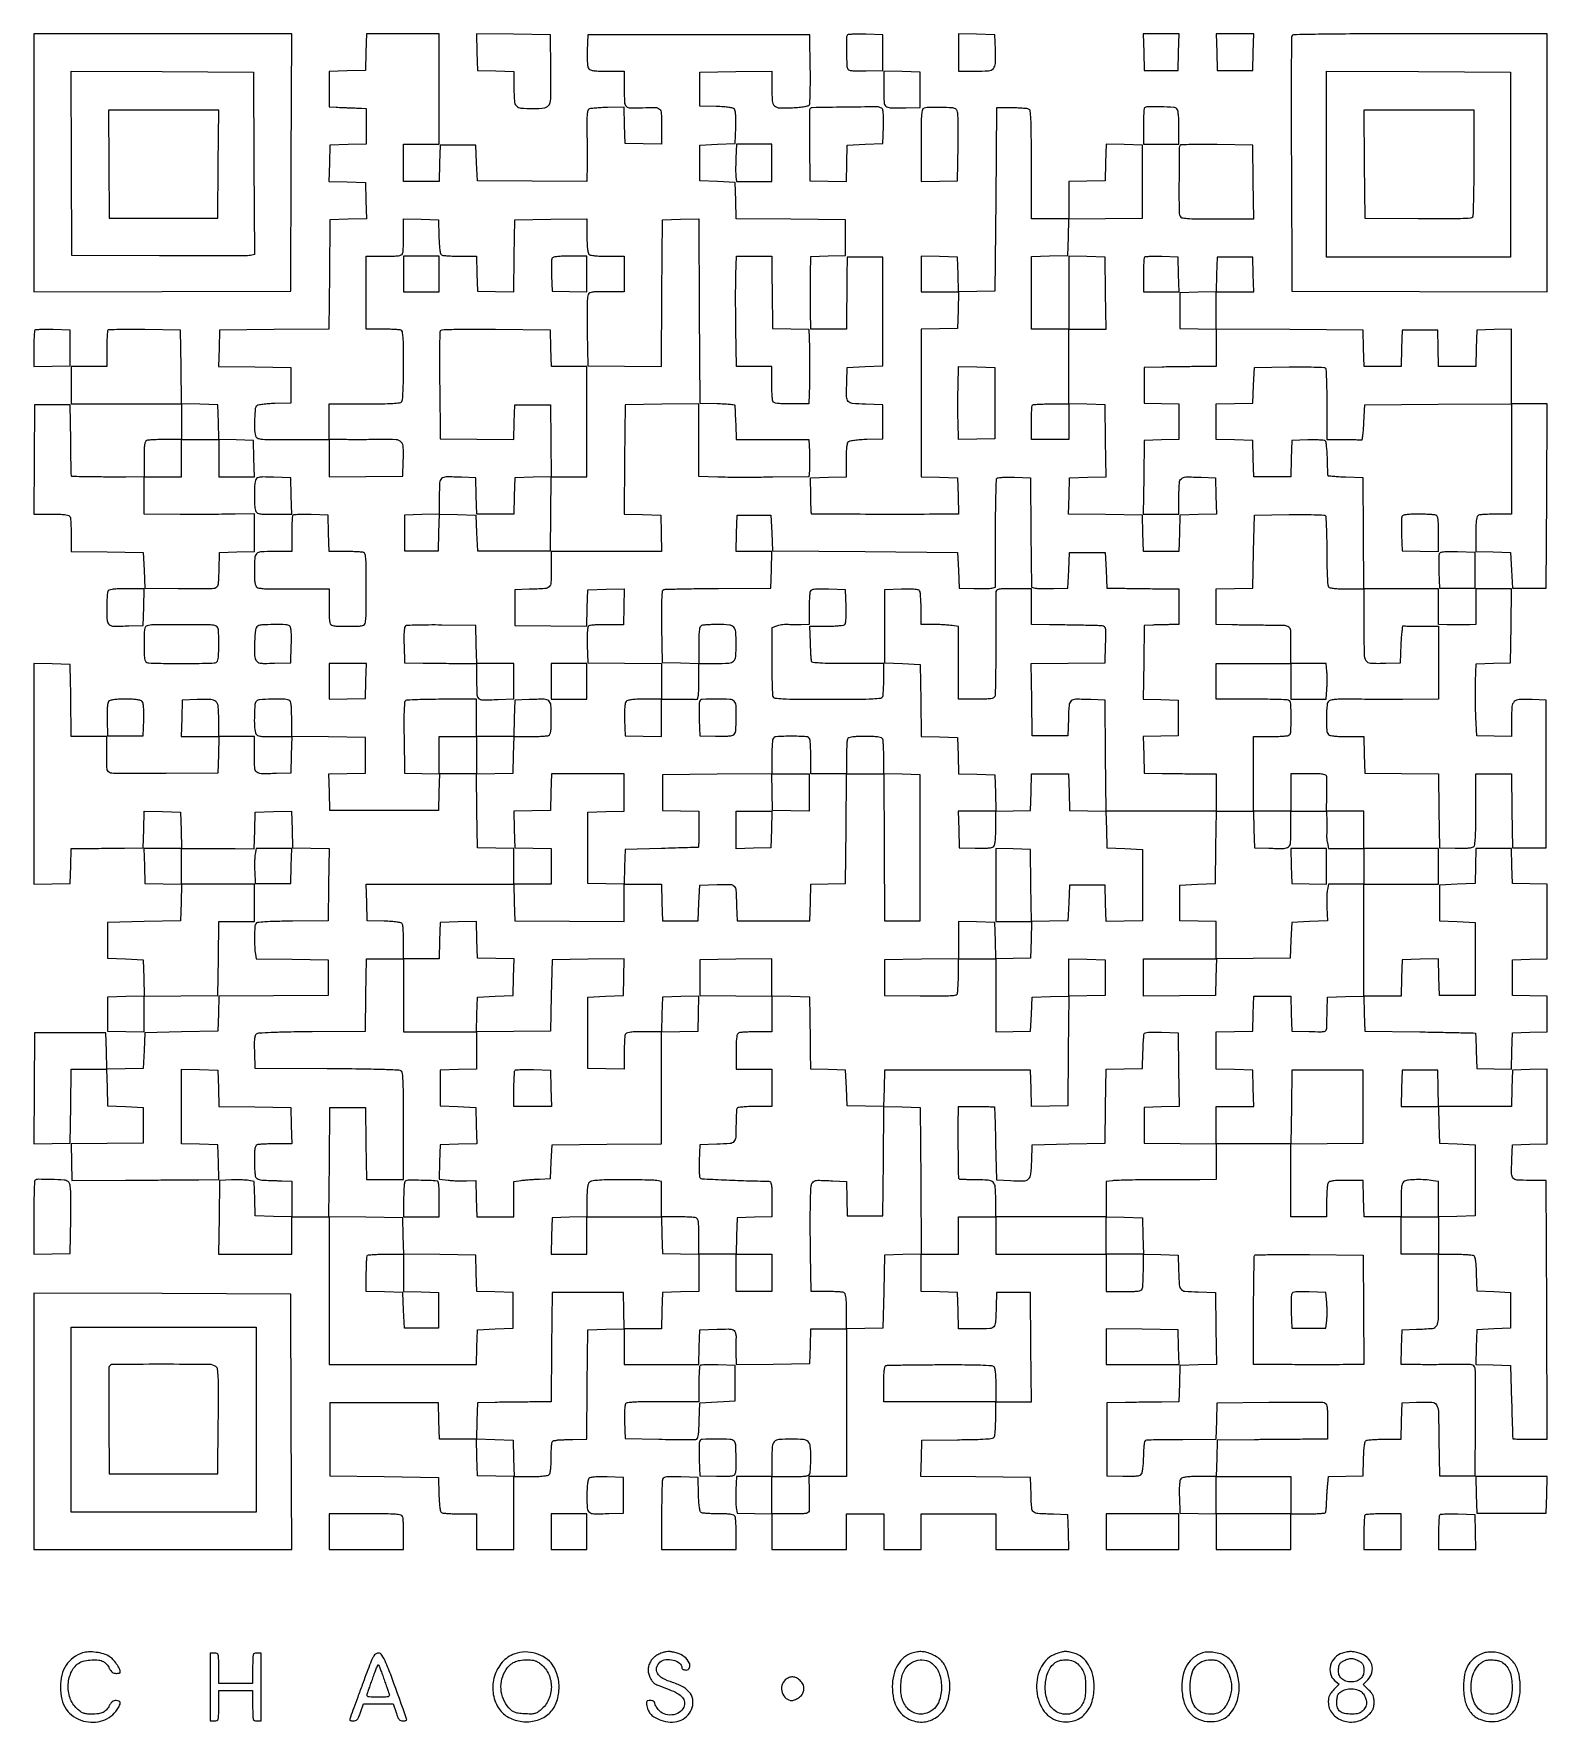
# Model space of a CAD drawing. Extents: x 179 to 1071, y 112 to 1107.
import ezdxf

# ---------------------------------------------------------------- set-up
doc = ezdxf.new("R2010")
doc.units = 0

msp = doc.modelspace()

# ---------------------------------------------------------------- linework, layer by layer
for points in [[(179, 1030.993714), (179, 954.987428), (254.75, 955.243714), (330.5, 955.5), (330.756286, 1031.25), (331.012572, 1107), (255.006286, 1107), (179, 1107)], [(833.216168, 1096.25), (833.5, 1085.5), (843.5, 1085.5), (853.5, 1085.5), (853.783832, 1096.25), (854.067663, 1107), (843.5, 1107), (832.932337, 1107)], [(876.216168, 1096.25), (876.5, 1085.5), (887, 1085.5), (897.5, 1085.5), (897.783832, 1096.25), (898.067663, 1107), (887, 1107), (875.932337, 1107)], [(223.235953, 1030.25), (223.5, 998.5), (255.5, 998.5), (287.5, 998.5), (287.764047, 1030.25), (288.028094, 1062), (255.5, 1062), (222.971906, 1062)], [(397, 965.5), (397, 955), (407.5, 955), (418, 955), (418, 965.5), (418, 976), (407.5, 976), (397, 976)], [(353, 725.466168), (353, 714.932337), (363.75, 715.216168), (374.5, 715.5), (374.784983, 725.75), (375.069966, 736), (364.034983, 736), (353, 736)], [(484, 725.5), (484, 715), (494.5, 715), (505, 715), (505, 725.5), (505, 736), (494.5, 736), (484, 736)], [(440, 682), (440, 671), (429, 671), (418, 671), (418, 682), (418, 693), (429, 693), (440, 693)], [(636, 659.966168), (636, 648.932337), (625.25, 649.216168), (614.5, 649.5), (614.288754, 660.25), (614.077508, 671), (625.038754, 671), (636, 671)], [(613.783832, 638.25), (613.5, 627.5), (603.25, 627.215017), (593, 626.930034), (593, 637.965017), (593, 649), (603.533832, 649), (614.067663, 649)], [(920.215017, 616.75), (920.5, 606.5), (930.75, 606.215017), (941, 605.930034), (941, 616.465017), (941, 627), (930.465017, 627), (919.930034, 627)], [(810.5, 551), (810.5, 540.5), (799.75, 540.216168), (789, 539.932337), (789, 551), (789, 562.067663), (799.75, 561.783832), (810.5, 561.5)], [(1007, 399), (1007, 388), (996, 388), (985, 388), (985, 399), (985, 410), (996, 410), (1007, 410)], [(614, 377), (614, 366), (603.5, 366), (593, 366), (593, 377), (593, 388), (603.5, 388), (614, 388)], [(179, 289.506286), (179, 214), (255.006326, 214), (331.012652, 214), (330.756326, 289.25), (330.5, 364.5), (254.75, 364.756286), (179, 365.012572)], [(310, 290.5), (310, 236), (255.5, 236), (201, 236), (201, 290.5), (201, 345), (255.5, 345), (310, 345)], [(811, 333.519888), (811, 323), (832.534983, 323), (854.069966, 323), (853.784983, 333.25), (853.5, 343.5), (832.25, 343.769888), (811, 344.039775)], [(461.784178, 267.715822), (462.068357, 256.931643), (451.284178, 257.215822), (440.5, 257.5), (440.215294, 268.336174), (439.930588, 279.172348), (450.715294, 278.836174), (461.5, 278.5)], [(920, 246), (920, 235), (898, 235), (876, 235), (876, 246), (876, 257), (898, 257), (920, 257)], [(1029.216168, 246.25), (1029.5, 235.5), (1050, 235.5), (1070.5, 235.5), (1070.783832, 246.25), (1071.067663, 257), (1050, 257), (1028.932337, 257)], [(484, 224.5), (484, 214), (494.5, 214), (505, 214), (505, 224.5), (505, 235), (494.5, 235), (484, 235)], [(811, 224.5), (811, 214), (832.5, 214), (854, 214), (854, 224.5), (854, 235), (832.5, 235), (811, 235)]]:
    msp.add_lwpolyline(points, close=True)
for points in [[(374.783832, 1096.25), (374.5, 1085.5), (363.75, 1085.216168), (353, 1084.932337), (353, 1074.466168), (353, 1064), (357.25, 1063.788296, 0.001158), (359.167431, 1063.697233, 0.000711), (361.426562, 1063.598404, 0.000713), (363.661971, 1063.50699, 0.001274), (365.5, 1063.439142, -0.001185), (367.232676, 1063.375491, -0.000899), (369.132812, 1063.297757, -0.000908), (370.915713, 1063.218363, -0.00212), (372.25, 1063.150846), (375, 1063), (375, 1052.533832), (375, 1042.067663), (364.25, 1041.783832), (353.5, 1041.5), (353.216515, 1030.784171), (352.93303, 1020.068343), (363.716515, 1019.784171), (374.5, 1019.5), (374.783485, 1008.784171), (375.06697, 998.068343), (364.283485, 997.784171), (353.5, 997.5), (353.236165, 965.263835), (352.97233, 933.02767), (320.736165, 932.763835), (288.5, 932.5), (288.216371, 921.769986), (287.932742, 911.039971), (309.216371, 910.769986), (330.5, 910.5), (330.5, 900), (330.5, 889.5), (321.054124, 889.209882, 0.009679), (317.346001, 889.024093, 0.013265), (314.020329, 888.704018, 0.009997), (311.288784, 888.312199, 0.133347), (310.373712, 887.89519, 0.20101), (309.51104, 886.243559, 0.010957), (309.13582, 880.266421, 0.01745), (309.100481, 874.259667, 0.054104), (309.653743, 870.25, 0.213201), (310.687475, 868.932612, 0.0961), (312.835432, 868.282876, 0.024195), (317.383932, 868.038171, 0.001342), (331.608408, 868), (353, 868), (353, 856.980498), (353, 845.960995), (374.75, 846.230498), (396.5, 846.5), (396.788833, 855.243181, 0.016693), (396.78584, 863.551545, 0.188815), (395.507376, 866.517514, 0.187183), (392.549301, 867.840276, 0.01636), (384.174986, 867.988484, -0.001786), (379.344771, 867.933177, -0.00108), (373.62484, 867.900473, -0.001082), (367.945265, 867.892566, -0.001903), (363.25, 867.914061), (353, 868), (353, 878.5), (353, 889), (373.877555, 889, 0.002778), (384.390334, 889.058402, 0.012249), (390.582273, 889.278977, 0.014242), (394.586314, 889.634615, 0.19258), (395.85261, 890.322407, 0.155134), (396.357781, 891.56938, 0.006426), (396.670735, 896.433958, 0.00908), (396.88636, 902.919837, 0.003727), (396.953446, 911.72371, 0.002246), (396.904744, 922.981296, 0.016584), (396.67937, 928.346257, 0.030937), (396.261398, 931.377959, 0.256815), (395.396604, 932.401303, 0.072297), (394.351773, 932.637214, 0.005811), (391.528128, 932.824133, 0.007749), (388.139222, 932.956306, 0.005871), (384.418213, 933), (375, 933), (375, 954.5), (375, 976), (385.393011, 976, 0.005351), (390.960143, 976.059586, 0.030363), (393.913621, 976.30265, 0.063068), (395.601595, 976.76761, 0.205218), (396.393011, 977.581787, 0.072102), (396.632129, 978.638915, 0.005887), (396.821697, 981.475801, 0.007809), (396.955696, 984.880803, 0.005929), (397, 988.616771), (397, 998.069966), (407.25, 997.784983), (417.5, 997.5), (417.788805, 987.535034, 0.00836), (417.987032, 983.199826, 0.019108), (418.315749, 979.944063, 0.01918), (418.737468, 977.589, 0.199883), (419.288805, 976.800347, 0.117131), (420.171497, 976.495122, 0.006998), (422.997998, 976.252233, 0.010203), (426.405302, 976.077213, 0.007335), (430.215017, 976.015313), (439.930034, 976), (440.215017, 965.75), (440.5, 955.5), (451.230014, 955.216371), (461.960029, 954.932742), (462.230014, 976.216371), (462.5, 997.5), (483.75, 997.769888), (505, 998.039775), (505, 988.219888, 0.00867), (505.07425, 983.938257, 0.018449), (505.3111, 980.634709, 0.019325), (505.671728, 978.201042, 0.151043), (506.2, 977.2, 0.150969), (507.200304, 976.671932, 0.019349), (509.630442, 976.311224, 0.018472), (512.928253, 976.074295, 0.008695), (517.2, 976), (527, 976), (527, 965.5), (527, 955), (516.519052, 955, 0.003689), (509.909746, 954.95123, 0.046635), (507.43623, 954.683146, 0.147729), (506.195751, 954.014305, 0.136351), (505.485341, 952.75, 0.054895), (505.275402, 951.159317, 0.002293), (505.178292, 945.432813, 0.003942), (505.14779, 938.634166, 0.002788), (505.216289, 931), (505.5, 911.5), (527.239363, 911.230527), (548.978726, 910.961055), (549.239363, 954.230527), (549.5, 997.5), (560.241371, 997.783744), (570.982742, 998.067488), (571.241371, 943.783744), (571.5, 889.5), (581.75, 889.215017, -0.0065), (585.68821, 889.054263, -0.010589), (589.023776, 888.803711, -0.004495), (591.808314, 888.509857, -0.334965), (592.118173, 888.215017, -0.028874), (592.237674, 887.09251, -0.000395), (592.565444, 880.202762, -0.001125), (592.851786, 873.772146, -0.005964), (592.958613, 870.25), (593, 868), (614.420996, 868), (635.841992, 868), (636.170996, 860.75, -0.005727), (636.274343, 857.702028, -0.005134), (636.312843, 854.53916, -0.005153), (636.288984, 851.699122, -0.016027), (636.191874, 849.787568), (635.883749, 846.075135), (614.691874, 845.787568, -0.001907), (605.75346, 845.70038, -0.001676), (596.420426, 845.676236, -0.001684), (587.997392, 845.711045, -0.005065), (582.25, 845.812384), (571, 846.124768), (571, 867.581886), (571, 889.039005), (549.25, 888.769502), (527.5, 888.5), (527.236192, 856.283972), (526.972383, 824.067944), (537.736192, 823.783972), (548.5, 823.5), (548.783832, 812.75), (549.067663, 802), (516.533832, 802), (484, 802), (484, 791.519052, -0.011573), (483.815028, 783.528292, -0.199796), (482.72373, 781.214363, -0.170244), (480.243436, 780.170229, -0.007926), (471, 779.75078), (462.5, 779.5), (462.5, 769), (462.5, 758.5), (483.716402, 758.273067), (504.932805, 758.046134), (505.216402, 768.773067), (505.5, 779.5), (516.284178, 779.784178), (527.068357, 780.068357), (526.784178, 769.39434), (526.5, 758.720324), (517, 758.875916, 0.008477), (513.267297, 758.873765, 0.011633), (509.912616, 758.736838, 0.008474), (507.138998, 758.511662, 0.12171), (506.21316, 758.183968, 0.19563), (505.603218, 757.296243, 0.031784), (505.279851, 755.186351, 0.022585), (505.139396, 751.949877, 0.006433), (505.21316, 746.918214), (505.5, 736.5), (527.25, 736.230498), (549, 735.960995), (549, 725.480498), (549, 715), (539.122445, 715, 0.007345), (534.346734, 714.929838, 0.024181), (531.205854, 714.685192, 0.035127), (529.124417, 714.271246, 0.154085), (528.083586, 713.600715, 0.132968), (527.587315, 712.513859, 0.020746), (527.296386, 710.150171, 0.018924), (527.15859, 706.957683, 0.009044), (527.211141, 702.850715), (527.5, 693.5), (538.25, 693.216168), (549, 692.932337), (549, 704.023252), (549, 715.114167), (558.75, 714.99507, 0.000735), (562.575991, 714.953959, 0.001021), (566.003125, 714.929174, 0.000623), (568.888698, 714.917796, 0.013067), (569.75, 714.937986, 0.327659), (570.357701, 715.432272, 0.034235), (570.718762, 717.34845, 0.023455), (570.939475, 720.456266, 0.006), (571, 725.5), (571, 736), (580.964816, 736, 0.016375), (588.643854, 736.251548, 0.176079), (591.447319, 737.483636, 0.18557), (592.72896, 740.197782, 0.018552), (593, 747.5, 0.017601), (592.748051, 754.655197, 0.168407), (591.565157, 757.4215, 0.187618), (588.98586, 758.706202, 0.022801), (582.546604, 759, 0.006668), (579.220668, 758.955641, 0.008541), (576.16144, 758.821697, 0.006839), (573.612488, 758.631409, 0.069666), (572.581787, 758.393011, 0.209334), (571.762748, 757.5842, 0.060745), (571.300078, 755.828262, 0.029101), (571.058612, 752.743094, 0.004981), (571, 746.859179), (571, 735.932337), (560.25, 736.216168), (549.5, 736.5), (549.230043, 757.773727, -0.002428), (549.143422, 768.83146, -0.012903), (549.281461, 774.877429, -0.015535), (549.582035, 778.640729, -0.280428), (550.29031, 779.557908, -0.085548), (551.353142, 779.768631, -0.000636), (560.318327, 779.981813, -0.002368), (570.604933, 780.164589, -0.001514), (582.560267, 780.284181), (613.5, 780.5), (613.783832, 791.25), (614.067663, 802), (603.5, 802), (592.932337, 802), (593.216168, 812.75), (593.5, 823.5), (603.5, 823.5), (613.5, 823.5), (614, 813), (614.5, 802.5), (669, 802), (723.5, 801.5), (724, 791), (724.5, 780.5), (733, 780.204946, 0.006721), (736.415398, 780.132335, 0.007927), (739.648345, 780.158326, 0.007056), (742.371836, 780.261883, 0.048419), (743.696495, 780.460569), (745.892991, 781.011246), (745.882325, 812.641453, -0.002643), (745.942957, 824.89413, -0.004303), (746.13889, 835.292787, -0.001058), (746.405888, 844.321715, -0.190692), (746.775478, 845.175478, -0.174282), (747.511035, 845.522034, -0.008932), (750.17809, 845.728715, -0.01335), (753.418558, 845.834969, -0.009213), (757.089648, 845.789648), (766.5, 845.5), (766.763833, 813.26558), (767.027665, 781.031161), (769.263833, 780.470526, 0.048085), (770.606902, 780.268155, 0.007182), (773.340001, 780.161251, 0.00802), (776.581708, 780.133073, 0.006838), (780, 780.204946), (788.5, 780.5), (789, 791), (789.5, 801.5), (800, 801.5), (810.5, 801.5), (811, 791), (811.5, 780.5), (822, 780.324274, 0.000788), (826.797094, 780.251555, 0.000454), (832.573437, 780.178349, 0.000454), (838.373532, 780.115378, 0.00076), (843.25, 780.074274), (854, 780), (854, 769.5), (854, 759), (848.75, 758.927252, 0.001637), (846.377334, 758.886606, 0.000996), (843.573437, 758.823805, 0.000998), (840.793298, 758.750446, 0.001765), (838.5, 758.677252), (833.5, 758.5), (833.230596, 736.785197), (832.961191, 715.070395), (843.230596, 714.785197), (853.5, 714.5), (853.5, 704), (853.5, 693.5), (843.216527, 693.214647), (832.933054, 692.929295), (833.216527, 682.214647), (833.5, 671.5), (844, 671.296894, 0.001202), (848.797098, 671.215634, 0.000693), (854.573437, 671.139675, 0.000692), (860.373532, 671.079466, 0.001159), (865.25, 671.046894), (876, 671), (876, 660), (876, 649), (843.513664, 649), (811.027329, 649), (810.763664, 681.75), (810.5, 714.5), (802, 714.795054, 0.010012), (793.13313, 714.925177, 0.174565), (790.466432, 713.948742, 0.200378), (789.218122, 711.54295, 0.013827), (788.784869, 703.7397), (788.5, 693.5), (778, 693.5), (767.5, 693.5), (767.230169, 714.730442), (766.960338, 735.960885), (788.730169, 736.230442), (810.5, 736.5), (810.783832, 747.25, 0.003018), (810.926608, 754.261386, 0.04887), (810.730327, 756.611152, 0.186219), (810.073121, 757.684953, 0.144819), (808.783832, 758.178674, 0.012917), (805.955018, 758.326594, 0.001183), (798.91782, 758.495828, 0.001332), (789.662426, 758.671822, 0.000634), (777.75, 758.851493), (767, 759), (767, 769.5), (767, 780), (756.5, 780, 0.003237), (749.737197, 779.956215, 0.049438), (747.415979, 779.695749, 0.187802), (746.38472, 779.01742, 0.152419), (745.971464, 777.75, 0.003324), (745.961468, 776.093091, 0.000068), (745.967721, 767.76057, 0.00016), (745.979454, 758.024419, 0.000107), (745.998793, 746.903004, -0.002081), (745.974317, 735.823445, -0.003187), (745.851916, 726.220806, -0.001113), (745.675191, 717.943391, -0.085919), (745.42034, 716.653004, -0.195349), (744.615339, 715.792779, -0.071099), (742.985299, 715.305021, -0.032062), (740.082144, 715.058563, -0.005147), (734.393011, 715), (724, 715), (724, 736.369158), (724, 757.738315), (720.25, 758.358152, 0.020037), (718.322224, 758.597921, 0.006596), (715.471875, 758.799145, 0.006558), (712.300722, 758.939306, 0.007384), (709.25, 758.988994), (702, 759), (701.984687, 768.25, 0.008167), (701.919254, 771.886984, 0.011132), (701.733781, 775.16123, 0.008157), (701.475228, 777.869999, 0.113964), (701.152042, 778.788231, 0.19692), (700.294865, 779.395734, 0.033714), (698.282937, 779.721018, 0.023663), (695.195195, 779.861823, 0.006827), (690.417355, 779.788231), (680.5, 779.5), (680.5, 758), (680.5, 736.5), (691, 736), (701.5, 735.5), (701.76979, 714.283631), (702.03958, 693.067262), (712.76979, 692.783631), (723.5, 692.5), (723.783492, 681.783492), (724.066984, 671.066984), (734.783492, 670.783492), (745.5, 670.5), (745.783832, 659.75), (746.067663, 649), (735, 649), (723.932337, 649), (724.216168, 638.25), (724.5, 627.5), (733.850715, 627.211141, 0.009044), (737.957683, 627.15859, 0.018924), (741.150171, 627.296386, 0.020746), (743.513859, 627.587315, 0.132968), (744.600715, 628.083586, 0.153913), (745.27087, 629.123063, 0.035197), (745.684961, 631.199413, 0.024242), (745.929749, 634.330927, 0.007384), (746, 639.087462), (746, 648.930034), (756.25, 649.215017), (766.5, 649.5), (766.783832, 660.25), (767.067663, 671), (778, 671), (788.932337, 671), (789.216168, 660.25), (789.5, 649.5), (800.216508, 649.216508), (810.933016, 648.933016), (811.216508, 638.216508), (811.5, 627.5), (822, 627), (832.5, 626.5), (832.5, 605.5), (832.5, 584.5), (821.784171, 584.216515), (811.068343, 583.93303), (810.784171, 594.716515), (810.5, 605.5), (800, 605.5), (789.5, 605.5), (789, 595), (788.5, 584.5), (777.769986, 584.216371), (767.039971, 583.932742), (766.769986, 605.216371), (766.5, 626.5), (756.25, 626.784983), (746, 627.069966), (746, 605.534983), (746, 584), (756.533832, 584), (767.067663, 584), (766.783832, 573.25), (766.5, 562.5), (756.284183, 562.215394), (746.068365, 561.930789), (745.784183, 572.715394), (745.5, 583.5), (734.75, 583.783832), (724, 584.067663), (724, 573.053334), (724, 562.039005), (702.25, 561.769502), (680.5, 561.5), (680.5, 551), (680.5, 540.5), (701.428109, 540.22917, 0.002701), (711.928451, 540.150006, 0.012029), (718.091209, 540.285113, 0.012869), (722.095412, 540.572759, 0.230932), (723.162796, 541.22917, 0.115844), (723.482259, 542.147219, 0.007444), (723.73694, 544.990756, 0.010563), (723.920078, 548.422631, 0.007655), (723.984687, 552.25), (724, 562), (735, 562), (746, 562), (746, 540.465017), (746, 518.930034), (756.25, 519.215017), (766.5, 519.5), (767, 529.5), (767.5, 539.5), (778.263898, 539.783973), (789.027796, 540.067945), (788.763898, 507.783973), (788.5, 475.5), (777.784171, 475.216515), (767.068343, 474.93303), (766.784171, 485.716515), (766.5, 496.5), (723.5, 496.5), (680.5, 496.5), (680.215829, 485.716515), (679.931657, 474.93303), (669.215829, 475.216515), (658.5, 475.5), (658, 486), (657.5, 496.5), (647.25, 496.784983), (637, 497.069966), (636.881648, 506.784983, -0.000066), (636.826896, 511.328393, -0.000034), (636.75939, 517.024339, -0.000034), (636.690669, 522.889387, -0.000051), (636.631648, 528), (636.5, 539.5), (625.25, 539.782751), (614, 540.065502), (614, 551.052639), (614, 562.039775), (592.75, 561.769888), (571.5, 561.5), (571.5, 551), (571.5, 540.5), (592.75, 540.230112), (614, 539.960225), (614, 529.480112), (614, 519), (605.081787, 519, 0.006277), (601.550804, 518.955669, 0.008159), (598.31865, 518.821697, 0.006338), (595.626193, 518.631778, 0.070946), (594.581787, 518.393011, 0.205218), (593.76761, 517.601595, 0.063068), (593.30265, 515.913621, 0.030363), (593.059586, 512.960143, 0.005351), (593, 507.393011), (593, 497), (603.5, 497), (614, 497), (614, 486), (614, 475), (604.059017, 475, 0.00904), (600.206338, 474.930338, 0.013724), (596.863562, 474.717433, 0.008318), (594.119629, 474.420801, 0.227008), (593.523529, 474.03807, 0.114568), (593.287138, 473.33751, 0.006655), (593.096337, 471.070962, 0.00982), (592.956918, 468.3415, 0.007049), (592.904095, 465.28807, -0.010015), (592.708179, 456.855637, -0.17412), (591.684735, 454.351908, -0.192162), (589.336973, 453.19375, -0.012655), (581.650095, 452.78388), (571.5, 452.5), (571.210352, 443.089648, 0.008055), (571.156654, 439.426942, 0.011889), (571.237748, 436.213125, 0.007219), (571.406881, 433.550798, 0.179583), (571.710352, 432.894746, 0.185337), (572.752469, 432.434798, 0.000748), (585.681974, 431.81845, 0.004015), (599.08223, 431.307527, 0.004237), (612.25, 431.022982, -0.239241), (613.1784, 430.536355, -0.113742), (613.707645, 429.255554, -0.037196), (613.949572, 426.60367, -0.004155), (614, 420.534983), (614, 410.069966), (603.75, 409.784983), (593.5, 409.5), (593.216168, 398.75), (592.932337, 388), (581.966168, 388), (571, 388), (571, 398.393011, 0.005351), (570.940414, 403.960143, 0.030363), (570.69735, 406.913621, 0.063068), (570.23239, 408.601595, 0.205218), (569.418213, 409.393011, 0.07203), (568.361889, 409.632106, 0.005915), (565.534475, 409.821697, 0.007831), (562.140776, 409.955695, 0.005951), (558.418213, 410), (549, 410), (549, 420.420545), (549, 430.841089), (546.25, 431.337605, 0.036417), (544.408747, 431.533184, 0.002417), (539.08538, 431.68328, 0.003482), (532.731606, 431.787438, 0.002596), (525.721505, 431.817137, 0.003179), (516.399903, 431.748971, 0.015877), (511.177823, 431.51162, 0.025032), (507.944543, 431.098034, 0.153212), (506.471505, 430.328648, 0.125257), (505.768133, 429.145022, 0.038106), (505.328325, 427.089553, 0.025619), (505.073636, 424.042376, 0.00804), (505, 419.463555), (505, 410.069966), (494.75, 409.784983), (484.5, 409.5), (484.216168, 398.75), (483.932337, 388), (494.466168, 388), (505, 388), (505, 399), (505, 410), (526.966168, 410), (548.932337, 410), (549.216168, 399.25), (549.5, 388.5), (560.25, 388.216168), (571, 387.932337), (571, 377), (571, 366.067663), (560.25, 365.783832), (549.5, 365.5), (549.216168, 354.75), (548.932337, 344), (538, 344), (527.067663, 344), (526.783832, 354.75), (526.5, 365.5), (505.5, 365.5), (484.5, 365.5), (484.236147, 333.25), (483.972294, 301), (472.736147, 300.925726, 0.000756), (467.672098, 300.884594, 0.000467), (461.716243, 300.821651, 0.000468), (455.830288, 300.748444, 0.00084), (451, 300.675726), (440.5, 300.5), (440.216168, 289.75), (439.932337, 279), (429, 279), (418.067663, 279), (417.783832, 289.75), (417.5, 300.5), (385.5, 300.5), (353.5, 300.5), (353.5, 279), (353.5, 257.5), (385.5, 257), (417.5, 256.5), (417.788805, 246.535034, 0.00836), (417.987032, 242.199826, 0.019108), (418.315749, 238.944063, 0.01918), (418.737468, 236.589, 0.199883), (419.288805, 235.800347, 0.117226), (420.172107, 235.495095, 0.006962), (423.008274, 235.252233, 0.010173), (426.426877, 235.077211, 0.007309), (430.25, 235.015313), (440, 235), (440, 224.5), (440, 214), (451, 214), (462, 214), (462, 235.5), (462, 257), (471.8, 257, 0.008695), (476.071747, 257.074295, 0.018472), (479.369558, 257.311224, 0.019349), (481.799696, 257.671932, 0.150969), (482.8, 258.2, 0.149044), (483.322729, 259.181224, 0.019949), (483.685484, 261.522984, 0.019071), (483.924518, 264.676508, 0.009379), (484, 268.7, -0.007108), (484.062636, 273.105901, -0.025896), (484.286703, 275.893387, -0.038354), (484.653148, 277.624007, -0.307542), (485.25, 278.11535, 0.009119), (485.801517, 278.176405, 0.006205), (486.426562, 278.265064, 0.006254), (487.02778, 278.365684, 0.012489), (487.5, 278.463035, -0.04467), (488.200358, 278.56102, -0.002025), (490.625618, 278.671865, -0.003374), (493.508206, 278.772433, -0.002409), (496.736147, 278.847686), (504.972294, 279), (505.236147, 311.25), (505.5, 343.5), (516.25, 343.783832), (527, 344.067663), (527, 333.533832), (527, 323), (548.965017, 323), (570.930034, 323), (571.215017, 333.25), (571.5, 343.5), (581.722245, 343.784677, -0.003488), (588.334543, 343.922669, -0.050684), (590.662172, 343.718733, -0.165802), (591.830539, 343.053969, -0.120322), (592.534088, 341.720206, -0.014931), (592.746531, 340.752221, -0.015552), (592.897539, 339.786309, -0.015411), (592.976104, 338.945432, -0.063258), (592.943422, 338.435529, 0.043583), (592.876326, 337.787963, 0.002149), (592.850897, 335.639395, 0.003463), (592.849335, 333.083367, 0.002493), (592.881579, 330.230498), (593, 322.960995), (614.75, 323.230498), (636.5, 323.5), (636.784983, 333.75), (637.069966, 344), (647.534983, 344), (658, 344), (658.03, 333.5, -0.000378), (658.041589, 327.985976, -0.000109), (658.051187, 319.475, -0.00011), (658.057798, 309.884338, -0.000117), (658.06, 300.5, -0.000117), (658.057798, 291.115662, -0.00011), (658.051187, 281.525, -0.000109), (658.041589, 273.014024, -0.000378), (658.03, 267.5), (658, 257), (646.939812, 257), (635.879624, 257), (636.005865, 248.25, -0.001027), (636.04936, 244.734939, -0.001212), (636.07562, 241.409375, -0.001058), (636.085045, 238.601305, -0.007648), (636.066053, 237.25, -0.15749), (635.614629, 235.980962, -0.180944), (634.529323, 235.302638, -0.047129), (632.101853, 235.043371, -0.003053), (625, 235), (614, 235), (614, 246), (614, 257), (624.893011, 257, 0.005003), (630.756842, 257.058671, 0.029178), (633.833669, 257.300233, 0.06089), (635.585285, 257.763049, 0.209079), (636.393011, 258.581787, 0.069666), (636.631409, 259.612488, 0.006839), (636.821697, 262.16144, 0.008541), (636.955641, 265.220668, 0.006668), (637, 268.546604, 0.022801), (636.706202, 274.98586, 0.187618), (635.4215, 277.565157, 0.168407), (632.655197, 278.748051, 0.017601), (625.5, 279, 0.018552), (618.197782, 278.72896, 0.18557), (615.483636, 277.447319, 0.176079), (614.251548, 274.643854, 0.016375), (614, 266.964816), (614, 257), (603.579004, 257), (593.158008, 257), (592.823005, 249.25, 0.007765), (592.734797, 246.062893, 0.007918), (592.746507, 242.895313, 0.007738), (592.842825, 240.145131, 0.032318), (593.033015, 238.5), (593.578029, 235.5), (603.789014, 235.215017), (614, 234.930034), (614, 224.465017), (614, 214), (636, 214), (658, 214), (658, 224.5), (658, 235), (669, 235), (680, 235), (680, 224.5), (680, 214), (691, 214), (702, 214), (702, 224.5), (702, 235), (724, 235), (746, 235), (746, 224.5), (746, 214), (767.534983, 214), (789.069966, 214), (788.784983, 224.25), (788.5, 234.5), (780, 234.75078, -0.008001), (770.85434, 235.167162, -0.165236), (768.34273, 236.196667, -0.196929), (767.190479, 238.49116, -0.012174), (766.784869, 246.2603), (766.5, 256.5), (734.216309, 256.763898), (701.932619, 257.027795), (702.216309, 267.763898), (702.5, 278.5), (723.409228, 278.698619, 0.002817), (733.806455, 278.855962, 0.012035), (740.00521, 279.13407, 0.012627), (744.063125, 279.517286, 0.225229), (745.143915, 280.198619, 0.115145), (745.470651, 281.13425, 0.007691), (745.731394, 283.981782, 0.01076), (745.918688, 287.420453, 0.007831), (745.984687, 291.25), (746, 301), (756.513853, 301), (767.027706, 301), (766.763853, 333.25), (766.5, 365.5), (756.5, 365.5), (746.5, 365.5), (746.24922, 357, -0.00791), (745.830143, 347.758299, -0.169892), (744.78796, 345.277454, -0.200091), (742.47786, 344.185518, -0.011647), (734.51478, 344), (724.067663, 344), (723.783832, 354.75), (723.5, 365.5), (712.75, 365.783832), (702, 366.067663), (702, 377.033832), (702, 388), (713, 388), (724, 388), (724, 399), (724, 410), (735, 410), (746, 410), (746, 399), (746, 388), (778.5, 388), (811, 388), (811, 377), (811, 366), (821.393011, 366, 0.005351), (826.960143, 366.059586, 0.030363), (829.913621, 366.30265, 0.063068), (831.601595, 366.76761, 0.205218), (832.393011, 367.581787, 0.072102), (832.632129, 368.638915, 0.005887), (832.821697, 371.475801, 0.007809), (832.955696, 374.880803, 0.005929), (833, 378.616771), (833, 388.069966), (843.25, 387.784983), (853.5, 387.5), (853.75078, 379, 0.008001), (854.167162, 369.85434, 0.165236), (855.196667, 367.34273, 0.196929), (857.49116, 366.190479, 0.012174), (865.2603, 365.784869), (875.5, 365.5), (875.769789, 344.284032), (876.039577, 323.068065), (865.269789, 322.784032), (854.5, 322.5), (854.216168, 311.75), (853.932337, 301), (843.716168, 300.878498, -0.000018), (839.011865, 300.822715, -0.00001), (833.269749, 300.754941, -0.00001), (827.453221, 300.686515, -0.000016), (822.5, 300.628498), (811.5, 300.5), (811.5, 279), (811.5, 257.5), (820.850715, 257.211141, 0.009201), (824.892546, 257.160695, 0.018158), (828.099804, 257.296226, 0.018909), (830.507799, 257.577687, 0.135457), (831.565629, 258.054467, 0.155031), (832.207107, 259.05425, 0.027795), (832.668713, 261.249332, 0.02215), (833.009433, 264.409522, 0.008399), (833.214914, 268.843326, -0.005968), (833.423172, 273.864777, -0.031747), (833.743385, 276.592446, -0.066436), (834.231494, 278.10059, -0.264839), (835, 278.63465, -0.01907), (836.110313, 278.69176, -0.000368), (841.850999, 278.763631, -0.000888), (848.552126, 278.83069, -0.000595), (856.216168, 278.88465), (875.932337, 279), (876.216168, 289.75), (876.5, 300.5), (907, 300.779881, -0.001543), (918.833446, 300.851959, -0.002337), (929.128125, 300.834787, -0.000876), (937.982137, 300.763127, -0.057195), (939.5, 300.573771, -0.168817), (940.592675, 299.868988, -0.121614), (941.191055, 298.534141, -0.040844), (941.448808, 295.905343, -0.004024), (941.5, 289.544095), (941.5, 279.000412), (931, 278.939798, 0.000371), (925.512826, 278.904048, 0.00011), (917.121875, 278.841297, 0.000111), (907.692912, 278.766623, 0.000119), (898.5, 278.689593), (876.5, 278.5), (876.216168, 267.75), (875.932337, 257), (866.088613, 257, 0.007383), (861.331448, 256.929752, 0.02424), (858.199625, 256.684969, 0.035195), (856.123107, 256.270883, 0.153918), (855.083586, 255.600715, 0.132968), (854.587315, 254.513859, 0.020746), (854.296386, 252.150171, 0.018924), (854.15859, 248.957683, 0.009044), (854.211141, 244.850715), (854.5, 235.5), (865.25, 235.216168), (876, 234.932337), (876, 224.466168), (876, 214), (898, 214), (920, 214), (920, 224.5), (920, 235), (929.940983, 235, 0.00746), (933.786464, 235.057378, 0.011518), (937.105837, 235.233054, 0.00599), (939.864695, 235.476159, 0.233445), (940.372299, 235.793375, 0.10677), (940.574085, 236.362294, 0.00702), (940.773561, 238.103455, 0.009921), (940.942349, 240.203897, 0.007236), (941.049745, 242.543375, -0.005029), (941.157143, 245.132315, -0.003738), (941.325846, 247.988754, -0.003778), (941.525526, 250.681363, -0.008533), (941.726907, 252.716215), (942.216955, 256.932429), (952.358477, 257.216215), (962.5, 257.5), (962.788805, 267.464966, -0.00836), (962.987032, 271.800174, -0.019108), (963.315749, 275.055937, -0.01918), (963.737468, 277.411, -0.199883), (964.288805, 278.199653, -0.117134), (965.171517, 278.504879, -0.006997), (967.998336, 278.747767, -0.010202), (971.406013, 278.922787, -0.007334), (975.216168, 278.984687), (984.932337, 279), (985.216168, 289.75), (985.5, 300.5), (994, 300.795054, -0.017415), (1003.138025, 300.793888, -0.254171), (1005.822906, 299.210822, -0.129025), (1006.89695, 295.525869, -0.003568), (1007.230153, 278.735929), (1007.5, 257.5), (1018, 257.5), (1028.5, 257.5), (1028.778156, 288, 0.001794), (1028.843752, 299.856139, 0.002676), (1028.808427, 310.223212, 0.001136), (1028.710626, 319.087527, 0.056435), (1028.490606, 320.823702, 0.133513), (1027.762164, 322.143706, 0.156042), (1026.505185, 322.816573, 0.045885), (1023.963529, 323.046449, 0.00313), (1016.71245, 322.990136, -0.00163), (1011.672522, 322.935873, -0.00102), (1005.772443, 322.903613, -0.001023), (999.960397, 322.89558, -0.001865), (995.215017, 322.916434), (984.930034, 323), (985.215017, 333.25), (985.5, 343.5), (994, 343.75078, 0.01508), (1003.356495, 344.309578, 0.245296), (1005.922633, 345.957661, 0.127215), (1006.89242, 349.520888, 0.003164), (1007, 366.519052), (1007, 388), (1016.75, 387.984687, -0.007309), (1020.573123, 387.922789, -0.010173), (1023.991726, 387.747767, -0.006962), (1026.827893, 387.504905, -0.117226), (1027.711195, 387.199653, -0.199883), (1028.262532, 386.411, -0.01918), (1028.684251, 384.055937, -0.019108), (1029.012968, 380.800174, -0.00836), (1029.211195, 376.464966), (1029.5, 366.5), (1039.5, 366), (1049.5, 365.5), (1049.5, 355), (1049.5, 344.5), (1039.5, 344), (1029.5, 343.5), (1029.215407, 333.285365), (1028.930815, 323.07073), (1039.215407, 322.785365), (1049.5, 322.5), (1050.050293, 301, 0.000841), (1050.275652, 292.738752, 0.001379), (1050.497602, 285.742188, 0.000127), (1050.715128, 279.48009, 0.161135), (1050.800293, 279.25, 0.220822), (1051.004844, 279.148119, 0.000736), (1053.880671, 279.073438, 0.003784), (1057.155695, 279.01801, 0.002339), (1061.006247, 279), (1071.012494, 279), (1070.756247, 355.25), (1070.5, 431.5), (1060.704844, 431.5, -0.013476), (1053.2306, 431.701484, -0.207462), (1050.977276, 432.826381, -0.175915), (1050.063646, 435.326274, -0.009205), (1050.204946, 444), (1050.5, 452.5), (1060.75, 452.784983), (1071, 453.069966), (1071, 475.069966), (1071, 497.069966), (1060.75, 496.784983), (1050.5, 496.5), (1050.216168, 485.75), (1049.932337, 475), (1028.5, 475), (1007.067663, 475), (1006.783832, 485.75), (1006.5, 496.5), (996, 496.5), (985.5, 496.5), (985.216168, 485.75), (984.932337, 475), (995.932337, 475), (1006.932337, 475), (1007.216168, 464.25), (1007.5, 453.5), (1018, 453), (1028.5, 452.5), (1028.5, 431.5), (1028.5, 410.5), (1017.75, 410.216168), (1007, 409.932337), (1007, 420.354877), (1007, 430.777418), (1003.75, 431.305338, 0.026057), (999.130349, 431.810552, 0.018898), (993.955895, 431.909064, 0.01633), (989.270969, 431.66798, 0.102185), (986.982836, 430.990814, 0.131202), (985.914687, 429.991111, 0.095196), (985.326369, 428.464119, 0.039443), (985.058775, 425.772323, 0.00506), (985, 419.964816), (985, 410), (974.033832, 410), (963.067663, 410), (962.783832, 420.75), (962.5, 431.5), (952.712919, 431.5, 0.00665), (947.739107, 431.433843, 0.028066), (944.767521, 431.187479, 0.048144), (942.919948, 430.74503, 0.170654), (941.978232, 430, 0.109035), (941.605034, 428.965489, 0.009918), (941.304487, 426.223437, 0.012476), (941.090353, 422.902151, 0.009445), (941.015313, 419.25), (941, 410), (930.5, 410), (920, 410), (920, 431.480112), (920, 452.960225), (941.25, 453.230112), (962.5, 453.5), (962.5, 475), (962.5, 496.5), (941.5, 496.5), (920.5, 496.5), (920.230498, 474.75), (919.960995, 453), (897.980498, 453), (876, 453), (876, 464), (876, 475), (887.033832, 475), (898.067663, 475), (897.783832, 485.75), (897.5, 496.5), (886.75, 496.783832), (876, 497.067663), (876, 508), (876, 518.932337), (886.75, 519.216168), (897.5, 519.5), (897.784983, 529.75), (898.069966, 540), (909, 540), (919.930034, 540), (920.215017, 529.75), (920.5, 519.5), (930.75, 519.215017, 0.003155), (937.434745, 519.07137, 0.051642), (939.662885, 519.267991, 0.198448), (940.66068, 519.92602, 0.140946), (941.082025, 521.215017, 0.002497), (941.123437, 522.555314, 0.000398), (941.189297, 525.178786, 0.000441), (941.261699, 528.269595, 0.000386), (941.332025, 531.5), (941.5, 539.5), (952.214647, 539.783473), (962.929295, 540.066946), (963.214647, 529.783473), (963.5, 519.5), (996, 518.965202, -0.00061), (1008.476807, 518.744669, -0.001007), (1019.016286, 518.524285, -0.000059), (1028.503699, 518.305667, -0.193013), (1028.715017, 518.215202, -0.185848), (1028.805978, 518.010119, -0.000555), (1028.950586, 515.052278, -0.003079), (1029.09027, 511.695071, -0.001907), (1029.215017, 507.75), (1029.5, 497.5), (1039.715817, 497.215394), (1049.931635, 496.930789), (1050.215817, 507.715394), (1050.5, 518.5), (1060.75, 518.784983), (1071, 519.069966), (1071, 529.5), (1071, 539.930034), (1060.75, 540.215017), (1050.5, 540.5), (1050.5, 551), (1050.5, 561.5), (1060.75, 561.784983), (1071, 562.069966), (1071, 584), (1071, 605.930034), (1060.75, 606.215017), (1050.5, 606.5), (1050.215017, 616.75), (1049.930034, 627), (1039.5, 627), (1029.069966, 627), (1028.784983, 616.75), (1028.5, 606.5), (1018, 606), (1007.5, 605.5), (1007.5, 595), (1007.5, 584.5), (1018, 584), (1028.5, 583.5), (1028.5, 562), (1028.5, 540.5), (1018, 540.5), (1007.5, 540.5), (1007.215829, 551.283485), (1006.931657, 562.06697), (996.215829, 561.783485), (985.5, 561.5), (985.216168, 550.75), (984.932337, 540), (973.966168, 540), (963, 540), (963, 573), (963, 606), (985, 606), (1007, 606), (1007, 616.5), (1007, 627), (985, 627), (963, 627), (963, 638), (963, 649), (951.950146, 649), (940.900292, 649), (941.077974, 658.25, 0.001606), (941.136682, 661.920287, 0.002062), (941.165913, 665.296875, 0.001581), (941.169791, 668.127124, 0.017783), (941.127828, 669.25, 0.231268), (940.586761, 670.178857, 0.106802), (939.253266, 670.70529, 0.036571), (936.5603, 670.948552, 0.004245), (930.5, 671), (920, 671), (920, 660), (920, 649), (909, 649), (898, 649), (898, 671), (898, 693), (907.418213, 693, 0.005951), (911.140776, 693.044305, 0.007831), (914.534475, 693.178303, 0.005915), (917.361889, 693.367894, 0.07203), (918.418213, 693.606989, 0.293407), (919.908548, 695.635663, 0.015702), (920.17128, 704, 0.015702), (919.908548, 712.364337, 0.293407), (918.418213, 714.393011, 0.083055), (917.220565, 714.636631, 0.001841), (911.303225, 714.821697, 0.004125), (904.357109, 714.956005, 0.002771), (896.418213, 715), (876, 715), (876, 725.5), (876, 736), (898, 736), (920, 736), (920, 725.5), (920, 715), (930.379809, 715), (940.759618, 715), (941.166222, 720.75, 0.010253), (941.293948, 723.297797, 0.006932), (941.339673, 726.20625, 0.006985), (941.305591, 729.019867, 0.013809), (941.185719, 731.25), (940.798613, 736), (930.399306, 736), (920, 736), (920, 747, 0.009267), (919.843274, 755.455703, 0.223325), (918.786349, 757.503311, 0.159179), (916.394206, 758.347197, 0.004206), (905, 758.518378, -0.001116), (900.30704, 758.559877, -0.000719), (894.867188, 758.627944, -0.000722), (889.545905, 758.709865, -0.00136), (885.25, 758.793895), (876, 759), (876, 769.466168), (876, 779.932337), (886.75, 780.216168), (897.5, 780.5), (898, 802), (898.5, 823.5), (918.928725, 823.771275, -0.004063), (926.822343, 823.81195, -0.006355), (933.613948, 823.705427, -0.002228), (939.43629, 823.514091, -0.189234), (940.233827, 823.166173, -0.185464), (940.587656, 822.370945, -0.002308), (940.855373, 816.710562, -0.006429), (941.052357, 810.099451, -0.004121), (941.119073, 802.420281, 0.003921), (941.189285, 793.94874, 0.008577), (941.405225, 787.462949, 0.005403), (941.712353, 782.454113, 0.156427), (942.186416, 781.275383, 0.166206), (943.148785, 780.687106, 0.025799), (945.38206, 780.30907, 0.021142), (948.595879, 780.071394, 0.007886), (953.122445, 780), (963, 780), (963, 758.519052, 0.003484), (963.118547, 741.504163, 0.129107), (964.146345, 737.800938, 0.257598), (966.813808, 736.205453, 0.017378), (976, 736.204946), (984.5, 736.5), (985, 747.5, -0.006482), (985.245541, 751.700666, -0.011103), (985.573437, 755.195312, -0.005076), (985.935326, 758.054251, -0.469707), (986.25, 758.25, 0.073264), (986.8165, 758.149555, 0.001492), (989.717188, 758.073437, 0.003482), (993.113585, 758.018115, 0.002331), (997, 758), (1007, 758), (1007, 736.5), (1007, 715), (985.75, 714.911553, -0.000869), (976.858741, 714.889993, -0.000799), (967.715922, 714.898316, -0.000797), (959.563483, 714.931765, -0.002642), (954.19782, 714.990692, 0.008019), (949.613058, 714.991737, 0.017993), (946.137717, 714.811581, 0.020002), (943.60031, 714.485596, 0.131997), (942.44782, 713.956695, 0.204704), (941.254834, 711.632613, 0.014469), (940.94558, 704.181098, 0.015047), (941.076173, 696.740269, 0.186559), (942.2, 694.2, 0.150842), (943.199046, 693.67228, 0.01939), (945.623182, 693.311437, 0.018512), (948.911233, 693.074372, 0.008739), (953.166168, 693), (962.932337, 693), (963.216168, 682.25), (963.5, 671.5), (985.230552, 671.230552), (1006.961104, 670.961104), (1007.230552, 649.230552), (1007.5, 627.5), (1016.850715, 627.211141, 0.009044), (1020.957683, 627.15859, 0.018924), (1024.150171, 627.296386, 0.020746), (1026.513859, 627.587315, 0.132968), (1027.600715, 628.083586, 0.187865), (1028.342704, 629.420513, 0.017968), (1028.719338, 633.199482, 0.013237), (1028.94316, 639.25672, 0.002616), (1029, 650.122445), (1029, 671), (1039.480498, 671), (1049.960995, 671), (1050.230498, 649.25), (1050.5, 627.5), (1060.5, 627.5), (1070.5, 627.5), (1070.5, 671), (1070.5, 714.5), (1062.259538, 714.790288, 0.017892), (1054.496248, 714.78589, 0.185202), (1051.606165, 713.555116, 0.184757), (1050.276771, 710.705833, 0.017791), (1050, 702.929833), (1050, 692.930034), (1039.75, 693.215017), (1029.5, 693.5), (1029, 704.385003, -0.00576), (1028.830876, 709.301933, -0.00352), (1028.739013, 715.107184, -0.003528), (1028.729074, 720.859818, -0.006256), (1028.813661, 725.600723), (1029.127322, 735.931439), (1039.313661, 736.21572), (1049.5, 736.5), (1049.769502, 758.25), (1050.039005, 780), (1039.519502, 780), (1029, 780), (1029, 769.5), (1029, 759), (1025.5, 758.9, -0.001708), (1023.977154, 758.861697, -0.001266), (1022.29375, 758.829375, -0.00128), (1020.704343, 758.806953, -0.002887), (1019.5, 758.8, -0.002541), (1018.206543, 758.806573, -0.000792), (1016.265625, 758.829375, -0.000792), (1014.097628, 758.861716, -0.000874), (1012, 758.9), (1007, 759), (1007, 769.5), (1007, 780), (985.013664, 780), (963.027329, 780), (962.763664, 812.75), (962.5, 845.5), (952.25, 845.784983, -0.00649), (948.309403, 845.945755, -0.010519), (944.966016, 846.196289, -0.004477), (942.171985, 846.490143, -0.32208), (941.847077, 846.784983, -0.042833), (941.780143, 847.317287, -0.000866), (941.6779, 850.025122, -0.002041), (941.576785, 853.191294, -0.00137), (941.485899, 856.811178, 0.009551), (941.334954, 860.449445, 0.013565), (941.051393, 863.674623, 0.009561), (940.694876, 866.320349, 0.159413), (940.299174, 867.100826, 0.171079), (939.510743, 867.478305, 0.01036), (936.860378, 867.709273, 0.014421), (933.609773, 867.830794, 0.009824), (929.910352, 867.789648), (920.5, 867.5), (920.216168, 856.75), (919.932337, 846), (909, 846), (898.067663, 846), (897.783832, 856.75), (897.5, 867.5), (886.75, 867.783832), (876, 868.067663), (876, 878.5), (876, 888.932337), (886.75, 889.216168), (897.5, 889.5), (898, 900), (898.5, 910.5), (918.928725, 910.771275, -0.004089), (926.822739, 910.811534, -0.006394), (933.61563, 910.703745, -0.002255), (939.437292, 910.5106, -0.189139), (940.239554, 910.160446, -0.186125), (940.595532, 909.357627, -0.002182), (940.860197, 903.474703, -0.006249), (941.053019, 896.613846, -0.003997), (941.113681, 888.639171), (941.105705, 868), (951.052852, 868, -0.002343), (954.919005, 867.981884, -0.003499), (958.298338, 867.926563, -0.001505), (961.183841, 867.850434, -0.073221), (961.75, 867.75, 0.467395), (962.064895, 867.944235, 0.005574), (962.426563, 870.657812, 0.011648), (962.754461, 873.991074, 0.006794), (963, 878), (963.5, 888.5), (1006.75, 888.760623), (1050, 889.021245), (1050, 856.510623), (1050, 824), (1041.081787, 824, 0.006277), (1037.550804, 823.955669, 0.008159), (1034.31865, 823.821697, 0.006338), (1031.626193, 823.631778, 0.070946), (1030.581787, 823.393011, 0.204941), (1029.767938, 822.602756, 0.063222), (1029.302828, 820.919218, 0.030449), (1029.059653, 817.974376, 0.005378), (1029, 812.427994), (1029, 802.069966), (1039.25, 801.784983), (1049.5, 801.5), (1050, 791), (1050.5, 780.5), (1060.5, 780.5), (1070.5, 780.5), (1070.758612, 834.75), (1071.017225, 889), (1060.508612, 889), (1050, 889), (1050, 911.034983), (1050, 933.069966), (1039.75, 932.784983), (1029.5, 932.5), (1029.216168, 921.75), (1028.932337, 911), (1018, 911), (1007.067663, 911), (1006.783832, 921.75), (1006.5, 932.5), (996, 932.5), (985.5, 932.5), (985.216168, 921.75), (984.932337, 911), (974, 911), (963.067663, 911), (962.783832, 921.75), (962.5, 932.5), (919.25, 932.760623), (876, 933.021245), (876, 944.010623), (876, 955), (887.034983, 955), (898.069966, 955), (897.784983, 965.25), (897.5, 975.5), (887, 975.5), (876.5, 975.5), (876.215387, 965.283481), (875.930773, 955.066961), (865.215387, 954.783481), (854.5, 954.5), (854.5, 944), (854.5, 933.5), (865.25, 933.216168), (876, 932.932337), (876, 921.966168), (876, 911), (865.25, 910.953106, 0.001159), (860.373532, 910.920534, 0.000692), (854.573437, 910.860325, 0.000693), (848.797098, 910.784366, 0.001202), (844, 910.703106), (833.5, 910.5), (833.5, 900), (833.5, 889.5), (843.75, 889.215017), (854, 888.930034), (854, 878.5), (854, 868.069966), (843.75, 867.784983), (833.5, 867.5), (833.230498, 845.75), (832.960995, 824), (843.480498, 824), (854, 824), (854, 834.480948, -0.01319), (854.211645, 842.50249, -0.203196), (855.397028, 844.933469, -0.179688), (858.034911, 845.928151, -0.009927), (867, 845.795054), (875.5, 845.5), (875.783485, 834.784171), (876.06697, 824.068343), (865.283485, 823.784171), (854.5, 823.5), (854.216168, 812.75), (853.932337, 802), (843.5, 802), (833.067663, 802), (832.783832, 812.75), (832.5, 823.5), (810.716367, 823.769596), (788.932734, 824.039192), (789.216367, 834.769596), (789.5, 845.5), (800.269789, 845.784032), (811.039577, 846.068065), (810.769789, 867.284032), (810.5, 888.5), (799.75, 888.783832), (789, 889.067663), (789, 911.033832), (789, 933), (800.019888, 933), (811.039775, 933), (810.769888, 954.25), (810.5, 975.5), (799.75, 975.783832), (789, 976.067663), (789, 954.533832), (789, 933), (778, 933), (767, 933), (767, 954.466168), (767, 975.932337), (777.75, 976.216168), (788.5, 976.5), (788.783635, 987.230591), (789.06727, 997.961183), (810.783635, 998.230591), (832.5, 998.5), (832.5, 1020), (832.5, 1041.5), (821.784171, 1041.783485), (811.068343, 1042.06697), (810.784171, 1031.283485), (810.5, 1020.5), (799.75, 1020.216168), (789, 1019.932337), (789, 1008.966168), (789, 998), (778, 998), (767, 998), (767, 1030.031385, 0.001199), (766.954766, 1048.892271, 0.011396), (766.732213, 1056.957312, 0.019903), (766.324982, 1061.460865, 0.275254), (765.353068, 1062.694757, 0.067441), (764.283461, 1062.947149, 0.006764), (761.662772, 1063.166544, 0.008397), (758.518008, 1063.334003, 0.006584), (755.103068, 1063.413372), (746.5, 1063.5), (746, 1009.5), (745.5, 955.5), (734.785353, 955.216527), (724.070705, 954.933054), (723.785353, 965.216527), (723.5, 975.5), (712.75, 975.783832), (702, 976.067663), (702, 965.533832), (702, 955), (713.033832, 955), (724.067663, 955), (723.783832, 944.25), (723.5, 933.5), (712.75, 933.216168), (702, 932.932337), (702, 889.5), (702, 846.067663), (712.75, 845.783832), (723.5, 845.5), (723.783832, 834.75), (724.067663, 824), (713.283832, 823.952342, -0.001018), (688.172143, 823.892497, -0.001003), (662.936767, 823.934377, -0.000045), (637.921397, 824.028358, -0.197913), (637.436267, 824.2304, -0.185525), (637.305791, 824.523736, -0.001103), (637.157061, 827.529809, -0.004375), (637.024122, 830.982755, -0.002747), (636.926196, 835.022014), (636.729754, 845.5), (647.364877, 845.783832), (658, 846.067663), (658, 855.911387, -0.007789), (658.07119, 860.481082, -0.021914), (658.310608, 863.668374, -0.027976), (658.696928, 865.856724, -0.163278), (659.304124, 866.837437, -0.131421), (660.259099, 867.277004, -0.010763), (662.999888, 867.687053, -0.013854), (666.34104, 868.019842, -0.010217), (670.054124, 868.209882), (679.5, 868.5), (679.5, 878.5), (679.5, 888.5), (669.2603, 888.784869, -0.013827), (661.45705, 889.218122, -0.200378), (659.051258, 890.466432, -0.174565), (658.074823, 893.13313, -0.010012), (658.204946, 902), (658.5, 910.5), (669, 911), (679.5, 911.5), (679.5, 943.5), (679.5, 975.5), (669, 975.5), (658.5, 975.5), (658.322108, 964.5, 0.000681), (658.248714, 959.544418, 0.000421), (658.17529, 953.720313, 0.000422), (658.112467, 947.967405, 0.00076), (658.072108, 943.25), (658, 933), (647.5, 933), (637, 933), (636.930343, 937.25, -0.001525), (636.828183, 944.908551, -0.00198), (636.783771, 951.926887, -0.002055), (636.795623, 958.724782, -0.00189), (636.862969, 965.715017), (637, 975.930034), (647.25, 976.215017), (657.5, 976.5), (657.5, 987), (657.5, 997.5), (625.283692, 997.763809), (593.067383, 998.027617), (592.783692, 1008.763809), (592.5, 1019.5), (582, 1020), (571.5, 1020.5), (571.5, 1031), (571.5, 1041.5), (582, 1042), (592.5, 1042.5), (592.788859, 1051.850715, 0.009201), (592.839305, 1055.892546, 0.018158), (592.703774, 1059.099804, 0.018909), (592.422313, 1061.507799, 0.135457), (591.945533, 1062.565629, 0.155031), (590.94575, 1063.207107, 0.027795), (588.750668, 1063.668713, 0.02215), (585.590478, 1064.009433, 0.008399), (581.156674, 1064.214914), (571.5, 1064.5), (571.5, 1074.5), (571.5, 1084.5), (592.75, 1084.769888), (614, 1085.039775), (614, 1075.591316, 0.01709), (614.274198, 1067.571467, 0.182809), (615.608803, 1064.66126, 0.190638), (618.507268, 1063.427472, 0.018845), (626.221967, 1063.52008, 0.009564), (630.167814, 1063.79205, 0.020724), (633.181812, 1064.184215, 0.021455), (635.369072, 1064.658959, 0.192471), (636.143135, 1065.231597, 0.130165), (636.450275, 1066.243461, 0.002294), (636.630031, 1071.995899, 0.005601), (636.734164, 1078.736195, 0.003685), (636.709931, 1086.494183), (636.5, 1106.5), (571, 1106.5), (505.5, 1106.5), (505.211141, 1097.149285, 0.009044), (505.15859, 1093.042317, 0.018924), (505.296386, 1089.849829, 0.020746), (505.587315, 1087.486141, 0.132968), (506.083586, 1086.399285, 0.154085), (507.124417, 1085.728754, 0.035127), (509.205854, 1085.314808, 0.024181), (512.346734, 1085.070162, 0.007345), (517.122445, 1085), (527, 1085), (527, 1074.616631, 0.011437), (527.180377, 1066.73228, 0.183493), (528.221517, 1064.32826, 0.201455), (530.555518, 1063.337162, 0.014178), (537.801517, 1063.513862, -0.013747), (545.311192, 1063.703452, -0.197834), (547.726937, 1062.702314, -0.186894), (548.809247, 1060.264125, -0.012062), (549, 1052.35776), (549, 1041.932337), (538.25, 1042.216168), (527.5, 1042.5), (527.217194, 1053.14887), (526.934388, 1063.797739), (517.217194, 1063.619926, 0.007641), (513.398633, 1063.491653, 0.010444), (509.965577, 1063.251811, 0.007515), (507.122301, 1062.950251, 0.109683), (506.176259, 1062.616465, 0.197694), (505.538541, 1061.728383, 0.03283), (505.181957, 1059.610043, 0.022783), (504.999292, 1056.326563, 0.006254), (505.012198, 1051.145409, -0.001789), (505.067246, 1046.325648, -0.001079), (505.099727, 1040.612082, -0.001081), (505.107479, 1034.934749, -0.001894), (505.085939, 1030.236147), (505, 1019.972294), (472.75, 1020.236147), (440.5, 1020.5), (440, 1031), (439.5, 1041.5), (429, 1041.5), (418.5, 1041.5), (418.216168, 1030.75), (417.932337, 1020), (407.466168, 1020), (397, 1020), (397, 1031), (397, 1042), (407.5, 1042), (418, 1042), (418, 1074.5), (418, 1107), (396.533832, 1107), (375.067663, 1107)], [(440.215969, 1096.269597), (440.5, 1085.5), (451.25, 1085.216168), (462, 1084.932337), (462, 1075.001352, 0.016259), (462.248362, 1067.365568, 0.173655), (463.46327, 1064.561951, 0.187203), (466.139093, 1063.276355, 0.019443), (473.243129, 1063, 0.036025), (480.241557, 1063.504886, 0.25468), (482.876302, 1065.47803, 0.106596), (483.842337, 1069.862711, 0.004428), (483.771494, 1086.002301), (483.5, 1106.5), (461.715969, 1106.769597), (439.931939, 1107.039194)], [(658.699448, 1106.366114, 0.196274), (658.044561, 1104.807509, 0.004381), (658.033001, 1096.511391, 0.005627), (658.184545, 1088.374584, 0.13468), (658.847958, 1086.211769, 0.19692), (659.705135, 1085.604266, 0.033714), (661.717063, 1085.278982, 0.023663), (664.804805, 1085.138177, 0.006827), (669.582645, 1085.211769), (679.5, 1085.5), (679.5, 1096), (679.5, 1106.5), (669.449448, 1106.782781, 0.006672), (665.547259, 1106.840477, 0.010046), (662.145783, 1106.777033, 0.005301), (659.300668, 1106.636532, 0.183378)], [(724, 1096.033832), (724, 1085), (733.964816, 1085, 0.018261), (741.745043, 1085.284241, 0.189805), (744.576308, 1086.645554, 0.180768), (745.792504, 1089.605997, 0.016288), (745.788833, 1097.756819), (745.5, 1106.5), (734.75, 1106.783832), (724, 1107.067663)], [(920.460009, 1105.75, 0.090591), (920.266358, 1104.709509, 0.000109), (920.198937, 1082.982812, 0.000984), (920.176611, 1058.652573, 0.000605), (920.241394, 1030), (920.5, 955.5), (995.75, 955.243674), (1071, 954.987348), (1071, 1030.993674), (1071, 1107), (995.968615, 1107, 0.000668), (957.448289, 1106.948566, 0.003471), (936.19131, 1106.744245, 0.001205), (921.475143, 1106.465155, 0.305157)], [(308.758677, 1030.77123), (309.017354, 977.04246), (306.758677, 976.494347, -0.057902), (304.987826, 976.276519, -0.000418), (290.035361, 976.188577, -0.001589), (272.903102, 976.156579, -0.001017), (253, 976.223117), (201.5, 976.5), (201.241383, 1030.758691), (200.982767, 1085.017383), (254.741383, 1084.758691), (308.5, 1084.5)], [(680, 1074.64224, 0.011699), (680.18629, 1066.681701, 0.206734), (681.29161, 1064.419668, 0.175431), (683.774109, 1063.481769, 0.007993), (693, 1063.501016), (701.5, 1063.65465), (701.5, 1074.077325), (701.5, 1084.5), (690.75, 1084.783832), (680, 1085.067663)], [(1049.5, 1030), (1049.5, 975.5), (995.211905, 975.5), (940.92381, 975.5), (940.942857, 1025.75, -0.000032), (940.951538, 1045.331386, -0.000047), (940.961905, 1062.563467, -0.000022), (940.972765, 1077.239555, -0.00086), (940.980952, 1080.508612), (941, 1085.017225), (995.25, 1084.758612), (1049.5, 1084.5)], [(636.404185, 1062.56451, 0.085537), (636.250975, 1061.727737, 0.000898), (636.199717, 1055.790825, 0.002838), (636.191761, 1048.934093, 0.001837), (636.256748, 1041), (636.5, 1020.5), (647.215829, 1020.216515), (657.931657, 1019.93303), (658.215829, 1030.716515), (658.5, 1041.5), (669, 1042), (679.5, 1042.5), (679.788231, 1052.417355, 0.006822), (679.861884, 1057.195924, 0.023677), (679.721109, 1060.28255, 0.033754), (679.39585, 1062.292868, 0.197451), (678.788231, 1063.148002, 0.143227), (675.85128, 1063.988137, 0.001966), (657.032394, 1063.803066, 0.001177), (637.706064, 1063.4915, 0.309493)], [(703.75, 1063.228574, 0.280858), (702.750935, 1062.281247, 0.046131), (702.274757, 1059.542873, 0.018246), (702.045035, 1054.263477, 0.00175), (702, 1041.392844), (702, 1019.932337), (712.75, 1020.216168), (723.5, 1020.5), (723.770149, 1041.204033, 0.001871), (723.885655, 1053.617221, 0.018691), (723.720409, 1058.809251, 0.046489), (723.266018, 1061.587718, 0.20999), (722.270149, 1062.847363, 0.10971), (720.113607, 1063.442592, 0.007545), (713.752332, 1063.669597, 0.010804), (707.449588, 1063.663127, 0.04718)], [(833.666667, 1063.333333, 0.178563), (833.399803, 1062.754503, 0.004516), (833.195833, 1059.827083, 0.009111), (833.048276, 1056.341612, 0.006022), (833, 1052.333333), (833, 1042), (843.5, 1042), (854, 1042), (854, 1051.8, 0.008695), (853.925705, 1056.071747, 0.018472), (853.688776, 1059.369558, 0.019349), (853.328068, 1061.799696, 0.150969), (852.8, 1062.8, 0.183745), (850.871781, 1063.665632, 0.007665), (843.207403, 1063.996918, 0.007332), (835.510268, 1064.098555, 0.198533)], [(963.235953, 1030.25), (963.5, 998.5), (994.93202, 998.235498, 0.001697), (1010.901959, 998.155315, 0.00816), (1019.995146, 998.288929, 0.006635), (1026.009704, 998.555446, 0.241447), (1027.166708, 999.235498, 0.134731), (1027.492293, 1000.296498, 0.001088), (1027.738089, 1009.161365, 0.003824), (1027.920853, 1019.372002, 0.002438), (1027.984687, 1031.25), (1028, 1062), (995.485953, 1062), (962.971906, 1062)], [(592.823474, 1033.75, 0.004629), (592.722867, 1030.389825, 0.005009), (592.687969, 1027.115625, 0.004732), (592.712734, 1024.308753, 0.024073), (592.816422, 1022.75), (593.132845, 1020), (603.566422, 1020), (614, 1020), (614, 1031), (614, 1042), (603.573474, 1042), (593.146947, 1042)], [(854.686013, 1041.35268, 0.197669), (854.076986, 1039.892251, 0.000723), (854.013818, 1020.971379, 0.001378), (854.029649, 1002.666609, 0.090946), (854.606989, 999.581787, 0.258752), (855.662869, 998.696053, 0.029979), (858.838399, 998.275555, 0.015887), (864.493684, 998.049558, 0.002042), (876.626491, 998), (898.039005, 998), (897.769502, 1019.75), (897.5, 1041.5), (876.436013, 1041.769346, 0.003085), (868.311969, 1041.823103, 0.004901), (861.358056, 1041.758056, 0.001338), (855.324385, 1041.626314, 0.192551)], [(484.42719, 974.670857, 0.080952), (484.238236, 973.761419, 0.005495), (484.152581, 971.111648, 0.007759), (484.13413, 967.934715, 0.005737), (484.208575, 964.420857), (484.5, 955.5), (494.75, 955.215017), (505, 954.930034), (505, 965.465017), (505, 976), (494.968615, 976, 0.006598), (490.101724, 975.935772, 0.024763), (487.056456, 975.704164, 0.036821), (485.136931, 975.316985, 0.237243)], [(614.074274, 965.25, 0.00076), (614.115378, 960.373532, 0.000454), (614.178349, 954.573437, 0.000454), (614.251555, 948.797094, 0.000788), (614.324274, 944), (614.5, 933.5), (625.186317, 933.216814), (635.872635, 932.933629), (636.186317, 922.216814, -0.004836), (636.282622, 917.301595, -0.002734), (636.30914, 911.343377, -0.002729), (636.270222, 905.334516, -0.004482), (636.163947, 900.25), (635.827894, 889), (625.520936, 889, -0.005416), (620.004844, 889.059753, -0.030576), (617.07261, 889.30309, -0.063448), (615.395544, 889.768419, -0.204534), (614.606989, 890.581787, -0.07203), (614.367894, 891.638111, -0.005915), (614.178303, 894.465525, -0.007831), (614.044305, 897.859224, -0.005951), (614, 901.581787), (614, 911), (603.56992, 911), (593.13984, 911), (592.81992, 932.75, -0.001901), (592.720512, 941.865523, -0.001733), (592.686313, 951.26875, -0.001732), (592.713991, 959.674137, -0.005619), (592.814338, 965.25), (593.128677, 976), (603.564338, 976), (614, 976)], [(833.700461, 975.367127, 0.176204), (833.420729, 974.767614, 0.005336), (833.20576, 971.983885, 0.009955), (833.050761, 968.652273, 0.006646), (833, 964.833333), (833, 955), (843.534983, 955), (854.069966, 955), (853.784983, 965.25), (853.5, 975.5), (843.950461, 975.783794, 0.007041), (840.240283, 975.841782, 0.010544), (837.000338, 975.778463, 0.005798), (834.297812, 975.637197, 0.182377)], [(222.686013, 932.35268, 0.177907), (222.411589, 931.759435, 0.00474), (222.201516, 928.832766, 0.009348), (222.049688, 925.342961, 0.006196), (222, 921.333333), (222, 911), (211.5, 911), (201, 911), (201, 900), (201, 889), (233.5, 889), (266, 889), (266, 878.5), (266, 868), (256.581787, 868, 0.005951), (252.859224, 867.955695, 0.007831), (249.465525, 867.821697, 0.005915), (246.638111, 867.632106, 0.07203), (245.581787, 867.393011, 0.205218), (244.76761, 866.601595, 0.063068), (244.30265, 864.913621, 0.030363), (244.059586, 861.960143, 0.005351), (244, 856.393011), (244, 846), (233.25, 845.911553, -0.003149), (222.819494, 845.891424, -0.002985), (212.202276, 846.00119, -0.000401), (201.834834, 846.178607, -0.194026), (201.23341, 846.433739, -0.192793), (201.122544, 846.69207, -0.000215), (200.976567, 852.761075, -0.001932), (200.842088, 859.56761, -0.001181), (200.73341, 867.599923), (200.5, 888.5), (190, 888.5), (179.5, 888.5), (179.236147, 856.25), (178.972294, 824), (189.379158, 824, -0.005341), (194.954507, 823.940441, -0.030329), (197.911404, 823.69742, -0.063007), (199.601136, 823.232519, -0.205328), (200.393011, 822.418213, -0.071989), (200.632094, 821.362347, -0.005931), (200.821697, 818.540317, -0.007843), (200.955694, 815.153043, -0.005963), (201, 811.4381), (201, 802.039775), (222.25, 801.769888), (243.5, 801.5), (244, 791), (244.5, 780.5), (264, 780.216289, 0.002744), (271.631689, 780.147147, 0.003889), (278.42257, 780.175721, 0.002238), (284.145293, 780.269945, 0.055026), (285.715131, 780.476589, 0.140303), (286.954953, 781.185819, 0.136997), (287.645706, 782.449919, 0.045906), (287.987293, 784.944999, 0.004124), (288.215131, 791.2603), (288.5, 801.5), (298.75, 801.784983), (309, 802.069966), (309, 813.109492), (309, 824.149017), (297.75, 823.990942, -0.002208), (291.999429, 823.935536, -0.000732), (283.5625, 823.90385, -0.000728), (274.210671, 823.896033, -0.000828), (265.25, 823.916434), (244, 824), (244, 835), (244, 846), (255, 846), (266, 846), (266, 857), (266, 868), (277, 868), (288, 868), (288, 857), (288, 846), (298.533832, 846), (309.067663, 846), (308.783832, 856.75), (308.5, 867.5), (298.284601, 867.784601), (288.069202, 868.069202), (287.784601, 878.284601), (287.5, 888.5), (276.769409, 888.783635), (266.038817, 889.06727), (265.769409, 910.783635), (265.5, 932.5), (244.436013, 932.769346, 0.003085), (236.311969, 932.823103, 0.004901), (229.358056, 932.758056, 0.001338), (223.324385, 932.626314, 0.192551)], [(179.699448, 932.366114, 0.177529), (179.419756, 931.762646, 0.004871), (179.205463, 928.826775, 0.009484), (179.050667, 925.323038, 0.006296), (179, 921.299502), (179, 910.932337), (189.75, 911.216168), (200.5, 911.5), (200.5, 922), (200.5, 932.5), (190.449448, 932.782781, 0.006672), (186.547259, 932.840477, 0.010046), (183.145783, 932.777033, 0.005301), (180.300668, 932.636532, 0.183378)], [(418.459145, 931.75413, 0.089495), (418.265055, 930.733337, 0.00061), (418.191755, 921.751235, 0.002364), (418.168993, 911.46104, 0.001507), (418.235201, 899.490243), (418.5, 868.5), (440.214803, 868.230596), (461.929605, 867.961191), (462.214803, 878.230596), (462.5, 888.5), (473, 888.5), (483.5, 888.5), (483.769789, 867.284032), (484.039577, 846.068065), (473.269789, 845.784032), (462.5, 845.5), (462.216168, 834.75), (461.932337, 824), (451, 824), (440.067663, 824), (439.783832, 834.75), (439.5, 845.5), (431, 845.795054, 0.009911), (422.037274, 845.92841, 0.179309), (419.398538, 844.935814, 0.203503), (418.212318, 842.508945, 0.013279), (418, 834.515931), (418, 824.069966), (407.75, 823.784983), (397.5, 823.5), (397.5, 813), (397.5, 802.5), (407.5, 802.5), (417.5, 802.5), (417.784171, 813.283485), (418.068343, 824.06697), (428.784171, 823.783485), (439.5, 823.5), (440, 813), (440.5, 802.5), (462, 802.5), (483.5, 802.5), (483.769502, 824.25), (484.039005, 846), (494.519502, 846), (505, 846), (505, 878.5), (505, 911), (494.533832, 911), (484.067663, 911), (483.783832, 921.75), (483.5, 932.5), (451.223944, 932.763887, 0.001595), (434.659968, 932.846471, 0.008151), (425.456588, 932.712953, 0.006357), (419.412552, 932.449731, 0.29519)], [(745.5, 889.5), (745.5, 868.5), (734.784171, 868.216515), (724.068343, 867.93303), (723.784171, 878.216515, -0.004683), (723.697434, 882.966151, -0.002557), (723.675416, 888.793664, -0.002548), (723.713509, 894.716076, -0.004051), (723.812989, 899.783193), (724.125978, 911.066386), (734.812989, 910.783193), (745.5, 910.5)], [(789, 878.5), (789, 868), (778, 868), (767, 868), (767, 877.833333, -0.006327), (767.048294, 881.649913, -0.009526), (767.195833, 884.973958, -0.004912), (767.400114, 887.758552, -0.177413), (767.666667, 888.333333, -0.178563), (768.245497, 888.600197, -0.004516), (771.172917, 888.804167, -0.009111), (774.658388, 888.951724, -0.006022), (778.666667, 889), (789, 889)], [(309.639072, 843.783598, 0.054945), (309.167077, 840.701668, 0.010422), (309.04562, 835.012296, 0.010405), (309.16117, 829.323216, 0.055236), (309.630286, 826.25, 0.133842), (310.367068, 824.986552, 0.144838), (311.622381, 824.318468, 0.046615), (314.098572, 824.049393, 0.003769), (320.650463, 824), (331.067663, 824), (330.783832, 834.75), (330.5, 845.5), (320.375418, 845.783598, 0.003649), (313.903588, 845.917627, 0.049436), (311.551156, 845.716283, 0.157976), (310.35952, 845.069099, 0.125186)], [(331.699448, 823.366114, 0.177451), (331.419778, 822.762931, 0.004898), (331.205463, 819.836713, 0.009512), (331.050668, 816.343898, 0.006317), (331, 812.333333), (331, 802), (320.616631, 802, 0.012522), (312.719513, 801.802197, 0.19165), (310.28482, 800.689151, 0.18133), (309.211299, 798.181794, 0.010996), (309.013655, 789.872445, 0.010648), (309.084288, 786.251708, 0.030066), (309.339058, 783.735696, 0.043438), (309.774808, 782.013719, 0.136692), (310.44782, 781.043305, 0.131997), (311.60031, 780.514404, 0.020002), (314.137717, 780.188419, 0.017993), (317.613058, 780.008263, 0.008019), (322.19782, 780.009308, -0.001953), (326.884095, 780.06723, -0.001151), (332.484672, 780.101684, -0.001151), (338.080299, 780.110352, -0.001969), (342.75, 780.088447), (353, 780), (353, 769.606989, 0.005351), (353.059586, 764.039857, 0.030363), (353.30265, 761.086379, 0.063068), (353.76761, 759.398405, 0.205218), (354.581787, 758.606989, 0.085222), (357.097028, 758.106611, 0.006586), (364, 758.015688, 0.006586), (370.902972, 758.106611, 0.085222), (373.418213, 758.606989, 0.25694), (374.300918, 759.652022, 0.031157), (374.723675, 762.739087, 0.016334), (374.950165, 768.241252, 0.002119), (375, 780, 0.002119), (374.950165, 791.758748, 0.016334), (374.723675, 797.260913, 0.031157), (374.300918, 800.347978, 0.25694), (373.418213, 801.393011, 0.07196), (372.36267, 801.632085, 0.005942), (369.544413, 801.821697, 0.007852), (366.161644, 801.955693, 0.005972), (362.452044, 802), (353.067663, 802), (352.783832, 812.75), (352.5, 823.5), (342.449448, 823.782781, 0.006672), (338.547259, 823.840477, 0.010046), (335.145783, 823.777033, 0.005301), (332.300668, 823.636532, 0.183378)], [(985.428774, 822.674983, 0.081654), (985.239658, 821.758353, 0.005045), (985.154817, 818.970602, 0.007376), (985.136178, 815.631743, 0.005394), (985.210159, 811.924983), (985.5, 802.5), (996.25, 802.216168), (1007, 801.932337), (1007, 812.359179, 0.005326), (1006.940479, 817.946379, 0.03028), (1006.697521, 820.908208, 0.062919), (1006.232706, 822.600474, 0.205485), (1005.418213, 823.393011, 0.071017), (1004.373035, 823.631799, 0.006311), (1001.672131, 823.821697, 0.008138), (998.429836, 823.955671, 0.006256), (994.886828, 824, 0.00776), (990.608242, 823.933591, 0.027044), (987.856159, 823.698783, 0.040259), (986.104992, 823.30781, 0.229995)], [(1007.442274, 800.710164, 0.081166), (1007.248144, 799.773814, 0.005233), (1007.158783, 796.980936, 0.007531), (1007.137174, 793.634259, 0.005535), (1007.210159, 789.924983), (1007.5, 780.5), (1018, 780.5), (1028.5, 780.5), (1028.5, 791), (1028.5, 801.5), (1018.232115, 801.785181, 0.005823), (1013.049899, 801.868732, 0.025951), (1010.012272, 801.724596, 0.043922), (1008.172333, 801.376284, 0.236652)], [(222.606989, 778.418213, 0.070903), (222.368235, 777.374278, 0.006355), (222.178303, 774.686947, 0.008172), (222.044332, 771.460948, 0.00629), (222, 767.937265, 0.018396), (222.247889, 761.202118, 0.216958), (223.475084, 758.960401, 0.161461), (226.164284, 758.06185, 0.009253), (235, 758.204946), (243.5, 758.5), (243.783832, 769.25), (244.067663, 780), (233.640821, 780, 0.005326), (228.053621, 779.940479, 0.03028), (225.091792, 779.697521, 0.062919), (223.399526, 779.232706, 0.205485)], [(636.619905, 778.451872, 0.070517), (636.376186, 777.389984, 0.006506), (636.182097, 774.691238, 0.008288), (636.045284, 771.451622, 0.006408), (636, 767.918213), (636, 759), (631.25, 758.903108, -0.004016), (629.173701, 758.877436, -0.002905), (626.859473, 758.880857, -0.002934), (624.660593, 758.909784, -0.006383), (622.973739, 758.963422, 0.027174), (621.424662, 758.948269, 0.018879), (619.683218, 758.770253, 0.019095), (618.019668, 758.471303, 0.036849), (616.723739, 758.085065), (614, 757.049502), (614, 737.606538, 0.002909), (614.044011, 730.041523, 0.004307), (614.178303, 723.410295, 0.001998), (614.363628, 717.772345, 0.082575), (614.606989, 716.581787, 0.27879), (615.798447, 715.655914, 0.017014), (620.481122, 715.267215, 0.010928), (628.669069, 715.046594, 0.001271), (647, 715, 0.001271), (665.330931, 715.046594, 0.010928), (673.518878, 715.267215, 0.017014), (678.201553, 715.655914, 0.27879), (679.393011, 716.581787, 0.070946), (679.631778, 717.626193, 0.006338), (679.821697, 720.31865, 0.008159), (679.955669, 723.550804, 0.006277), (680, 727.081787), (680, 736), (658.968615, 736, -0.002729), (648.562508, 736.056803, -0.011806), (642.386347, 736.270141, -0.011192), (638.32238, 736.598095, -0.289265), (637.492849, 737.25, -0.065738), (637.305854, 738.126103, -0.003442), (637.098449, 740.99721, -0.00539), (636.911634, 744.424758, -0.003889), (636.774234, 748.251141), (636.5, 758.002283), (646, 758.016454, 0.007957), (649.732796, 758.081434, 0.010901), (653.087793, 758.266554, 0.007865), (655.864981, 758.524609, 0.114747), (656.788231, 758.847958, 0.19692), (657.395734, 759.705135, 0.033714), (657.721018, 761.717063, 0.023663), (657.861823, 764.804805, 0.006827), (657.788231, 769.582645), (657.5, 779.5), (647.369905, 779.783659, 0.005077), (641.789027, 779.883234, 0.032748), (638.976461, 779.720524, 0.074653), (637.405548, 779.281886, 0.198307)], [(245.75, 758.310674, 0.200497), (244.824492, 757.605115, 0.090928), (244.303474, 756.143085, 0.035549), (244.05516, 753.388717, 0.00471), (244, 747.533665, 0.005406), (244.059728, 742.010023, 0.030544), (244.303024, 739.074647, 0.063392), (244.768299, 737.395969, 0.204635), (245.581787, 736.606989, 0.08225), (246.767615, 736.363798, 0.002107), (252.232125, 736.178303, 0.004428), (258.66751, 736.044022, 0.003002), (266, 736, 0.003002), (273.33249, 736.044022, 0.004428), (279.767875, 736.178303, 0.002107), (285.232385, 736.363798, 0.08225), (286.418213, 736.606989, 0.204289), (287.231292, 737.394524, 0.063584), (287.696752, 739.067717, 0.030653), (287.940187, 741.9924, 0.005439), (288, 747.490357, 0.003851), (287.950292, 753.944235, 0.047169), (287.680594, 756.393517, 0.145444), (287.012521, 757.63762, 0.132593), (285.75, 758.369714, 0.064416), (282.286057, 758.833799, 0.001501), (265.785613, 758.858983, 0.001548), (249.322659, 758.783713, 0.062065)], [(311, 758.021277, 0.22742), (309.70623, 755.957221, 0.015095), (309.113492, 748.786914, 0.019355), (309.016395, 741.639981, 0.1171), (309.956403, 738.081461, 0.110918), (310.978856, 736.8975, 0.117307), (312.389477, 736.294457, 0.045356), (314.882752, 736.095096, 0.004646), (320.804214, 736.214442), (330.5, 736.5), (330.78684, 746.918214, 0.006397), (330.861053, 751.955578, 0.022682), (330.720814, 755.18343, 0.032047), (330.39767, 757.281101, 0.199716), (329.78684, 758.152902, 0.134832), (327.451544, 758.868488, 0.009074), (320.41103, 758.946935, 0.009233), (313.381331, 758.767837, 0.130668)], [(398.184718, 758.114162, 0.205802), (397.59221, 757.26873, 0.029706), (397.278851, 755.137045, 0.022026), (397.140872, 751.893597, 0.006499), (397.21316, 746.918214), (397.5, 736.5), (408.5, 736.322108, 0.000681), (413.455582, 736.248714, 0.000421), (419.279688, 736.17529, 0.000422), (425.032595, 736.112467, 0.00076), (429.75, 736.072108), (440, 736), (440, 725.573324, 0.010039), (440.160433, 717.583327, 0.209136), (441.183164, 715.479458, 0.179789), (443.486043, 714.638296, 0.007092), (452.614388, 714.81862), (462, 715.13724), (462, 725.56862), (462, 736), (451.032751, 736), (440.065502, 736), (439.782751, 747.25), (439.5, 758.5), (419.471558, 758.695948, 0.003681), (411.704783, 758.714749, 0.005596), (404.956817, 758.605876, 0.002292), (399.197865, 758.42206, 0.129996)], [(179, 671), (179, 605.932337), (189.75, 606.216168), (200.5, 606.5), (200.784983, 616.75), (201.069966, 627), (211.284983, 627.072108, 0.00076), (215.988838, 627.112465, 0.000421), (221.730589, 627.17529, 0.00042), (227.546856, 627.248714, 0.000677), (232.5, 627.322108), (243.5, 627.5), (243.784171, 638.283485), (244.068343, 649.06697), (254.784171, 648.783485), (265.5, 648.5), (265.783832, 637.75), (266.067663, 627), (254.998849, 627), (243.930034, 627), (244.215017, 616.75), (244.5, 606.5), (255.283485, 606.215829), (266.06697, 605.931657), (265.783485, 595.215829), (265.5, 584.5), (244, 584), (222.5, 583.5), (222.5, 573), (222.5, 562.5), (233, 562), (243.5, 561.5), (243.783485, 550.784171), (244.06697, 540.068343), (233.283485, 539.784171), (222.5, 539.5), (222.5, 529.5), (222.5, 519.5), (233.25, 519.216168), (244, 518.932337), (244, 529.446666), (244, 539.960995), (265.75, 540.230498), (287.5, 540.5), (287.769502, 562.25), (288.039005, 584), (298.519502, 584), (309, 584), (309, 595), (309, 606), (287.5, 606), (266, 606), (266, 616.5), (266, 627), (276.25, 627.056788, -0.00129), (280.982034, 627.070799, -0.000705), (286.783656, 627.064827, -0.000703), (292.676928, 627.042163, -0.00112), (297.715637, 627.00441), (308.931274, 626.895243), (309.215637, 637.697622), (309.5, 648.5), (320.215829, 648.783485), (330.931657, 649.06697), (331.215829, 638.283485), (331.5, 627.5), (342.269789, 627.215968), (353.039577, 626.931935), (352.769789, 605.715968), (352.5, 584.5), (331.546095, 584.229091, 0.003026), (321.539116, 584.039139, 0.010967), (315.179799, 583.740256, 0.009455), (310.820846, 583.356524, 0.228051), (309.809205, 582.729091, 0.133393), (309.251535, 580.93893, 0.00708), (309.115218, 574.911309, 0.011876), (309.207357, 568.888902, 0.0349), (309.657397, 564.769669), (310.15027, 562.039338), (331.325135, 561.769669), (352.5, 561.5), (352.5, 551), (352.5, 540.5), (320.284831, 540.236193), (288.069661, 539.972386), (287.784831, 529.736193), (287.5, 519.5), (266, 519), (244.5, 518.5), (244, 508), (243.5, 497.5), (232.784171, 497.216515), (222.068343, 496.93303), (221.784171, 507.716515), (221.5, 518.5), (200.5, 518.5), (179.5, 518.5), (179.236292, 485.716029), (178.972584, 452.932058), (189.736292, 453.216029), (200.5, 453.5), (200.769502, 475.25), (201.039005, 497), (211.485671, 497), (221.932337, 497), (222.216168, 486.25), (222.5, 475.5), (233, 475), (243.5, 474.5), (243.5, 464), (243.5, 453.5), (222.216371, 453.230014), (200.932742, 452.960029), (201.216371, 442.230014), (201.5, 431.5), (233, 431.619058, 0.000245), (245.92406, 431.67425, 0.000254), (258.708714, 431.741607, 0.000244), (269.783891, 431.810989, 0.001089), (276.284983, 431.869058), (288.069966, 432), (287.784983, 442.25), (287.5, 452.5), (276.75, 452.783832), (266, 453.067663), (266, 475.067663), (266, 497.067663), (276.75, 496.783832), (287.5, 496.5), (287.783631, 485.76979), (288.067262, 475.03958), (309.283631, 474.76979), (330.5, 474.5), (330.783832, 463.75), (331.067663, 453), (321.615619, 453, 0.00593), (317.880092, 452.955696, 0.007809), (314.475463, 452.821697, 0.005887), (311.638889, 452.632128, 0.0721), (310.581787, 452.393011, 0.190061), (309.785864, 451.663266, 0.071459), (309.315682, 450.197627, 0.035402), (309.070745, 447.679954, 0.006995), (309.015313, 443.143011, 0.009521), (309.086359, 439.729884, 0.012559), (309.288396, 436.624584, 0.010019), (309.571846, 434.061101, 0.108977), (309.923453, 433.089615, 0.138758), (310.563693, 432.515865, 0.042405), (311.787419, 432.040986, 0.037149), (313.366603, 431.702499, 0.026998), (315.158141, 431.553638, -0.000805), (317.228709, 431.490407, -0.000375), (319.913641, 431.40207, -0.000372), (322.73135, 431.30515, -0.00052), (325.25, 431.214023), (331, 431), (331, 420.466168), (331, 409.932337), (320.25, 410.216168), (309.5, 410.5), (309.215446, 420.711169), (308.930891, 430.922339), (305.715446, 431.450124, 0.026056), (304.019177, 431.638483, 0.007556), (301.388287, 431.752679, 0.007575), (298.415821, 431.791671, 0.008023), (295.5, 431.738954), (288.5, 431.5), (288.230498, 409.75), (287.960995, 388), (309.480498, 388), (331, 388), (331, 399), (331, 410), (342, 410), (353, 410), (353, 366.5), (353, 323), (396.465017, 323), (439.930034, 323), (440.215017, 333.25), (440.5, 343.5), (451, 344), (461.5, 344.5), (461.5, 355), (461.5, 365.5), (450.783492, 365.783492), (440.066984, 366.066984), (439.783492, 376.783492), (439.5, 387.5), (418.283631, 387.76979), (397.067262, 388.03958), (396.783631, 398.76979), (396.5, 409.5), (374.736173, 409.769541), (352.972345, 410.039082), (353.236173, 442.269541), (353.5, 474.5), (364, 474.5), (374.5, 474.5), (374.769888, 453.25), (375.039775, 432), (385.962127, 432), (396.884478, 432), (396.939716, 463.379649, 0.001658), (396.914333, 479.685893, 0.008638), (396.715196, 488.675509, 0.008567), (396.388117, 494.452505, 0.20385), (395.658242, 495.868671, 0.164668), (394.211728, 496.423601, 0.002149), (384.401004, 496.773132, 0.00474), (371.271198, 497.059855, 0.00155), (351.910766, 497.239021), (309.5, 497.5), (309.215609, 507.099013, -0.007155), (309.143326, 511.820184, -0.025437), (309.294088, 514.841219, -0.038985), (309.650341, 516.814012, -0.156633), (310.300628, 517.834536, -0.160012), (311.727067, 518.396665, -0.003838), (318.935768, 518.760167, -0.006423), (328.743378, 519.053125, -0.002149), (343.085018, 519.235522), (374.5, 519.5), (374.769888, 540.75), (375.039775, 562), (386.019888, 562), (397, 562), (397, 540.5), (397, 519), (418.5, 519), (440, 519), (440, 508.033832), (440, 497.067663), (429.25, 496.783832), (418.5, 496.5), (418.5, 486), (418.5, 475.5), (429, 475), (439.5, 474.5), (439.783485, 463.784171), (440.06697, 453.068343), (429.283485, 452.784171), (418.5, 452.5), (418.215858, 442.326222), (417.931717, 432.152444), (423.215858, 431.587388, 0.012123), (425.636427, 431.387759, 0.00695), (428.563408, 431.258474, 0.00694), (431.511065, 431.210241, 0.01147), (434, 431.261166), (439.5, 431.5), (439.783832, 420.75), (440.067663, 410), (451.033832, 410), (462, 410), (462, 420.438727), (462, 430.877454), (466.25, 431.448949, -0.010327), (468.332379, 431.685292, -0.004259), (471.160938, 431.923001, -0.004211), (474.200212, 432.126638, -0.005402), (477, 432.260221), (483.5, 432.5), (484, 442.5), (484.5, 452.5), (516.75, 452.763853), (549, 453.027706), (549, 485.980021), (549, 518.932337), (559.75, 519.216168), (570.5, 519.5), (570.785361, 529.78419), (571.070721, 540.068381), (560.285361, 539.78419), (549.5, 539.5), (549.215017, 529.25), (548.930034, 519), (538.572006, 519, 0.005378), (533.025624, 518.940347, 0.030449), (530.080782, 518.697172, 0.063222), (528.397244, 518.232062, 0.204941), (527.606989, 517.418213, 0.0721), (527.367872, 516.361111, 0.005887), (527.178303, 513.524537, 0.007809), (527.044304, 510.119908, 0.00593), (527, 506.384381), (527, 496.932337), (516.25, 497.216168), (505.5, 497.5), (505.5, 518.5), (505.5, 539.5), (516, 540), (526.5, 540.5), (526.784034, 551.269987), (527.068069, 562.039973), (505.784034, 561.769987), (484.5, 561.5), (484, 540.5), (483.5, 519.5), (461.714801, 519.2304), (439.929601, 518.960799), (440.214801, 529.2304), (440.5, 539.5), (451, 540), (461.5, 540.5), (461.783485, 551.215829), (462.06697, 561.931657), (451.283485, 562.215829), (440.5, 562.5), (440.215829, 573.283485), (439.931657, 584.06697), (429.215829, 583.783485), (418.5, 583.5), (418.216168, 572.75), (417.932337, 562), (407.466168, 562), (397, 562), (396.984687, 571.75, 0.007309), (396.922789, 575.573123, 0.010173), (396.747767, 578.991726, 0.006962), (396.504905, 581.827893, 0.117226), (396.199653, 582.711195, 0.199883), (395.411, 583.262532, 0.01918), (393.055937, 583.684251, 0.019108), (389.800174, 584.012968, 0.00836), (385.464966, 584.211195), (375.5, 584.5), (375.216168, 595.25), (374.932337, 606), (418.432337, 606), (461.932337, 606), (462.216168, 595.25), (462.5, 584.5), (494.75, 584.236147), (527, 583.972294), (527, 594.986147), (527, 606), (537.966168, 606), (548.932337, 606), (549.216168, 595.25), (549.5, 584.5), (560, 584.5), (570.5, 584.5), (571, 595), (571.5, 605.5), (581.722245, 605.784677, -0.012089), (589.525487, 605.813268, -0.207027), (591.801979, 604.772528, -0.170037), (592.832102, 602.314567, -0.007628), (593.24922, 593), (593.5, 584.5), (615, 584.5), (636.5, 584.5), (636.783481, 595.215387), (637.066961, 605.930773), (647.283481, 606.215387), (657.5, 606.5), (657.763853, 638.75), (658.027706, 671), (669.00323, 671), (679.978755, 671), (680.239377, 627.75), (680.5, 584.5), (691, 584.5), (701.5, 584.5), (701.5, 627.5), (701.5, 670.5), (690.75, 670.783832), (680, 671.067663), (680, 680.452044, 0.005972), (679.955693, 684.161644, 0.007852), (679.821697, 687.544413, 0.005942), (679.632085, 690.36267, 0.07196), (679.393011, 691.418213, 0.200263), (678.622124, 692.226524, 0.065784), (677.010808, 692.694084, 0.03193), (674.207285, 692.939172, 0.00584), (669, 693, 0.00584), (663.792715, 692.939172, 0.03193), (660.989192, 692.694084, 0.065784), (659.377876, 692.226524, 0.200263), (658.606989, 691.418213, 0.07203), (658.367894, 690.361889, 0.005915), (658.178303, 687.534475, 0.007831), (658.044305, 684.140776, 0.005951), (658, 680.418213), (658, 671), (647.5, 671), (637, 671), (637, 680.418213, 0.005951), (636.955695, 684.140776, 0.007831), (636.821697, 687.534475, 0.005915), (636.632106, 690.361889, 0.07203), (636.393011, 691.418213, 0.294833), (634.336862, 692.920436, 0.014388), (625.5, 693.174786, 0.014388), (616.663138, 692.920436, 0.294833), (614.606989, 691.418213, 0.072001), (614.367903, 690.362208, 0.005926), (614.178303, 687.538545, 0.007839), (614.044306, 684.149321, 0.005959), (614, 680.432066), (614, 671.027706), (581.75, 670.763853), (549.5, 670.5), (549.5, 660), (549.5, 649.5), (560.25, 649.216168), (571, 648.932337), (571, 638.466168, -0.002236), (570.981992, 634.439261, -0.003623), (570.926563, 631.015773, -0.000675), (570.851932, 628.00528, -0.221163), (570.75, 627.800293, -0.161135), (570.51991, 627.715128, -0.000127), (564.257812, 627.497602, -0.001379), (557.261248, 627.275652, -0.000841), (549, 627.050293), (527.5, 626.5), (527.214647, 616.216527), (526.929295, 605.933054), (516.214647, 606.216527), (505.5, 606.5), (505.5, 627.5), (505.5, 648.5), (516.25, 648.783832), (527, 649.067663), (527, 660.033832), (527, 671), (505.533832, 671), (484.067663, 671), (483.783832, 660.25), (483.5, 649.5), (472.716515, 649.215829), (461.93303, 648.931657), (462.216515, 638.215829), (462.5, 627.5), (473.25, 627.216168), (484, 626.932337), (484, 616.466168), (484, 606), (473, 606), (462, 606), (462, 616.466168), (462, 626.932337), (451.25, 627.216168), (440.5, 627.5), (440.230592, 649.215971), (439.961185, 670.931943), (450.730592, 671.215971), (461.5, 671.5), (461.783832, 682.25), (462.067663, 693), (471.452044, 693, 0.005972), (475.161644, 693.044307, 0.007852), (478.544413, 693.178303, 0.005942), (481.36267, 693.367915, 0.07196), (482.418213, 693.606989, 0.201), (483.227398, 694.380901, 0.065386), (483.694582, 696.003282, 0.031694), (483.939362, 698.828545, 0.005765), (484, 704.087937, 0.014882), (483.775922, 711.614895, 0.208519), (482.575505, 713.974169, 0.172963), (479.921142, 714.932406, 0.009652), (471, 714.795054), (462.5, 714.5), (462.216168, 703.75), (461.932337, 693), (450.966168, 693), (440, 693), (440, 703.96829), (440, 714.936581), (419.75, 714.931854, 0.003619), (411.897428, 714.873189, 0.005498), (405.075131, 714.697788, 0.002249), (399.252297, 714.457766, 0.127662), (398.22917, 714.141673, 0.234071), (397.572205, 713.087572, 0.012864), (397.284879, 709.089789, 0.012046), (397.149844, 702.933184, 0.002695), (397.22917, 692.428109), (397.5, 671.5), (407.783473, 671.214647), (418.066946, 670.929295), (417.783473, 660.214647), (417.5, 649.5), (385.5, 649.5), (353.5, 649.5), (353.216515, 660.215829), (352.93303, 670.931657), (363.716515, 671.215829), (374.5, 671.5), (374.5, 682), (374.5, 692.5), (352.75, 692.769502), (331, 693.039005), (331, 703.412514, 0.005366), (330.940377, 708.968078, 0.030411), (330.697251, 711.916741, 0.063154), (330.232207, 713.602242, 0.205063), (329.418213, 714.393011, 0.087326), (326.131964, 715.032511, 0.012209), (319.18065, 714.98781, 0.008428), (312.075108, 714.648595, 0.182186), (310.2, 713.8, 0.180438), (309.359131, 711.958582, 0.010157), (309.033618, 705.583513, 0.015809), (309.039417, 699.235482, 0.05739), (309.630286, 695.25, 0.133842), (310.367068, 693.986552, 0.144838), (311.622381, 693.318468, 0.046615), (314.098572, 693.049393, 0.003769), (320.650463, 693), (331.067663, 693), (330.783832, 682.25), (330.5, 671.5), (322, 671.204946, -0.009927), (313.034911, 671.071849, -0.179688), (310.397028, 672.066531, -0.203196), (309.211645, 674.49751, -0.01319), (309, 682.519052), (309, 693), (298.5, 693), (288, 693), (288, 702.964816, 0.018261), (287.715759, 710.745043, 0.189805), (286.354446, 713.576308, 0.180768), (283.394003, 714.792504, 0.016288), (275.243181, 714.788833), (266.5, 714.5), (266.216168, 703.75), (265.932337, 693), (277, 693), (288.067663, 693), (287.783832, 682.25), (287.5, 671.5), (257, 671.220119, -0.001741), (245.149035, 671.152635, -0.002607), (234.798438, 671.183702, -0.001078), (225.937165, 671.275607, -0.056753), (224.25, 671.489171, -0.136497), (222.985663, 672.197408, -0.147975), (222.316762, 673.436366, -0.046655), (222.048733, 675.908749, -0.003686), (222, 682.519052), (222, 693), (211.5, 693), (201, 693), (200.925726, 703.75, 0.00076), (200.884622, 708.626468, 0.000454), (200.821651, 714.426563, 0.000454), (200.748445, 720.202906, 0.000788), (200.675726, 725), (200.5, 735.5), (189.75, 735.783832), (179, 736.067663)], [(223.083586, 713.600715, 0.132968), (222.587315, 712.513859, 0.020746), (222.296386, 710.150171, 0.018924), (222.15859, 706.957683, 0.009044), (222.211141, 702.850715), (222.5, 693.5), (233, 693.5), (243.5, 693.5), (243.788859, 702.850715, 0.009044), (243.84141, 706.957683, 0.018924), (243.703614, 710.150171, 0.020746), (243.412685, 712.513859, 0.132968), (242.916414, 713.600715, 0.148241), (241.921106, 714.258133, 0.03732), (240.001581, 714.676883, 0.026238), (237.161782, 714.926629, 0.008814), (233, 715, 0.008814), (228.838218, 714.926629, 0.026238), (225.998419, 714.676883, 0.03732), (224.078894, 714.258133, 0.148241)], [(571.428774, 713.674983, 0.081654), (571.239658, 712.758353, 0.005045), (571.154817, 709.970602, 0.007376), (571.136178, 706.631743, 0.005394), (571.210159, 702.924983), (571.5, 693.5), (580.850715, 693.211141, 0.009044), (584.957683, 693.15859, 0.018924), (588.150171, 693.296386, 0.020746), (590.513859, 693.587315, 0.132968), (591.600715, 694.083586, 0.20596), (592.765168, 696.365601, 0.013873), (593.048161, 703.838575, 0.01448), (592.907543, 711.297106, 0.186516), (591.8, 713.8, 0.187671), (589.283421, 714.90689, 0.012371), (581.211649, 715.05708, 0.010192), (573.04182, 714.840358, 0.297728)], [(898.216168, 638.25), (898.5, 627.5), (907, 627.204946, 0.009927), (915.965089, 627.071849, 0.179688), (918.602972, 628.066531, 0.203196), (919.788355, 630.49751, 0.01319), (920, 638.519052), (920, 649), (930.5, 649), (941, 649), (941.118483, 642.75, -0.003315), (941.149254, 640.253473, -0.004066), (941.143574, 637.92126, -0.003396), (941.109567, 635.962285, -0.029059), (941.037521, 635.088333, 0.045642), (941.000227, 634.329926, 0.011884), (941.080631, 633.110708, 0.01198), (941.239271, 631.719961, 0.011978), (941.464351, 630.338333), (942.090626, 627), (952.545313, 627), (963, 627), (963, 616.5), (963, 606), (952.579455, 606), (942.158911, 606), (941.49262, 602.966399, 0.037011), (941.255095, 601.3075, 0.009122), (941.117511, 598.557227, 0.009287), (941.075844, 595.393112, 0.009171), (941.151294, 592.216399), (941.476259, 584.5), (930.988129, 584), (920.5, 583.5), (920, 573), (919.5, 562.5), (897.783635, 562.230591), (876.06727, 561.961183), (875.783635, 551.230591), (875.5, 540.5), (854.25, 540.230112), (833, 539.960225), (833, 550.980112), (833, 562), (854.5, 562), (876, 562), (876, 572.966168), (876, 583.932337), (865.25, 584.216168), (854.5, 584.5), (854.5, 595), (854.5, 605.5), (865, 606), (875.5, 606.5), (875.769888, 627.75), (876.039775, 649), (886.986056, 649), (897.932337, 649)], [(309.487534, 623.75, 0.029867), (309.274687, 622.038998, 0.008811), (309.15201, 619.398438, 0.008811), (309.11869, 616.41836, 0.009375), (309.192221, 613.5), (309.5, 606.5), (320, 606.5), (330.5, 606.5), (330.784983, 616.75), (331.069966, 627), (320.580296, 627), (310.090626, 627)], [(853.769404, 496.785197), (854.038809, 475.070395), (843.769404, 474.785197), (833.5, 474.5), (833.5, 464), (833.5, 453.5), (854.75, 453.230112), (876, 452.960225), (876, 442.480112), (876, 432), (866.25, 431.905368, -0.001036), (861.236393, 431.8671, -0.000333), (853.799022, 431.830705, -0.000332), (845.523345, 431.801228, -0.000372), (837.55518, 431.784081, 0.00245), (830.022139, 431.736562, 0.003098), (823.057629, 431.615331, 0.002455), (817.220028, 431.448852, 0.024983), (814.80518, 431.247044), (811, 430.736662), (811, 420.402163), (811, 410.067663), (821.75, 409.783832), (832.5, 409.5), (832.783832, 398.75), (833.067663, 388), (822.033832, 388), (811, 388), (811, 399.034389), (811, 410.068778), (789.25, 409.998748, -0.000283), (780.134479, 409.974554, -0.000258), (770.73125, 409.959759, -0.000258), (762.325667, 409.955194, -0.000836), (756.75, 409.964359), (746, 410), (746, 420.024751, 0.016879), (745.741165, 427.689773, 0.192757), (744.455343, 430.362852, 0.172472), (741.611021, 431.565462, 0.012969), (733.099284, 431.842144, -0.003629), (729.883048, 431.886583, -0.005703), (727.121055, 431.976323, -0.001837), (724.742962, 432.089509, -0.18563), (724.444455, 432.222211, -0.19426), (724.178932, 432.847343, -0.00054), (724.022325, 442.148862, -0.003172), (723.924961, 452.494124, -0.002166), (723.93983, 464.25), (724, 475), (734.5, 475, -0.002229), (738.53988, 474.981992, -0.003611), (741.974289, 474.926562, -0.000671), (744.994689, 474.851935, -0.221186), (745.199707, 474.75, -0.161076), (745.28489, 474.519944, -0.000129), (745.502398, 468.299653, -0.001387), (745.724348, 461.349067, -0.000847), (745.949707, 453.142435), (746.5, 431.784871), (754.677367, 431.318379, 0.01856), (762.333348, 431.166234, 0.182687), (765.278346, 432.337838, 0.183596), (766.704285, 435.161566, 0.018778), (767.21398, 442.765906), (767.5, 452.5), (789, 453), (810.5, 453.5), (810.769409, 475.216365), (811.038817, 496.93273), (821.769409, 497.216365), (832.5, 497.5), (832.766667, 507, -0.004189), (832.90275, 510.732729, -0.005749), (833.091865, 514.087261, -0.003808), (833.3039, 516.89297, -0.066208), (833.499258, 517.786422, -0.248111), (834.176044, 518.400559, -0.038292), (836.022257, 518.725001, -0.025174), (838.972404, 518.863975, -0.006513), (843.732592, 518.786422), (853.5, 518.5)], [(483.783832, 485.75), (484.067663, 475), (473.033832, 475), (462, 475), (462, 485.333333, -0.006317), (462.050668, 489.343898, -0.009512), (462.205463, 492.836713, -0.004898), (462.419778, 495.762931, -0.177451), (462.699448, 496.366114, -0.183378), (463.300668, 496.636532, -0.005301), (466.145783, 496.777033, -0.010046), (469.547259, 496.840477, -0.006672), (473.449448, 496.782781), (483.5, 496.5)], [(701.760597, 431.283939), (702.021194, 388.067878), (691.260597, 387.783939), (680.5, 387.5), (680, 366), (679.5, 344.5), (668.75, 344.216168), (658, 343.932337), (658, 354.359179, 0.005326), (657.940479, 359.946379, 0.03028), (657.697521, 362.908208, 0.062919), (657.232706, 364.600474, 0.205485), (656.418213, 365.393011, 0.070786), (655.37554, 365.631731, 0.006401), (652.701889, 365.821697, 0.008207), (649.492326, 365.955666, 0.006326), (645.988133, 366), (637.13984, 366), (636.81992, 387.75, -0.001889), (636.720363, 396.857852, -0.001729), (636.685706, 406.238002, -0.001728), (636.712662, 414.612139, -0.005663), (636.81227, 420.145327, -0.012188), (637.248322, 428.257475, -0.199889), (638.460453, 430.628106, -0.182464), (641.045584, 431.550148, -0.009869), (649.859204, 431.214292), (657.932828, 430.746918), (658.216414, 420.623459), (658.5, 410.5), (669, 410.5), (679.5, 410.5), (679.763898, 442.783691), (680.027795, 475.067381), (690.763898, 474.783691), (701.5, 474.5)], [(179.666667, 431.333333, 0.189801), (179.3961, 430.711254, 0.001218), (179.195833, 424.585895, 0.004643), (179.048092, 417.538437, 0.002919), (179, 409.299502), (179, 387.932337), (189.75, 388.216168), (200.5, 388.5), (200.754296, 409, 0.002073), (200.852956, 420.948209, 0.01757), (200.686301, 426.317956, 0.038884), (200.252535, 429.311683, 0.180386), (199.313166, 430.75, 0.143383), (196.907412, 431.62949, 0.008995), (189.280927, 431.993331, 0.007458), (181.535771, 432.107706, 0.198873)], [(398.25, 431.305109, 0.251002), (397.653527, 430.622369, 0.027987), (397.291323, 428.515596, 0.021945), (397.064855, 425.304824, 0.006634), (397, 420.416667), (397, 410), (407.5, 410), (418, 410), (418, 420.5, 0.006056), (417.93905, 425.532059, 0.023286), (417.717785, 428.652656, 0.033386), (417.356909, 430.590712, 0.319693), (416.75, 431.10305, 0.012162), (411.995891, 431.378772, 0.005672), (405.82409, 431.516211, 0.002399), (399.62057, 431.554203, 0.090803)], [(397, 377.034983), (397, 366.069966), (407.25, 365.784983), (417.5, 365.5), (417.5, 355), (417.5, 344.5), (407.5, 344.5), (397.5, 344.5), (397, 355), (396.5, 365.5), (385.75, 365.783832), (375, 366.067663), (375, 376.367165, -0.006042), (375.048278, 380.362473, -0.009138), (375.195833, 383.837021, -0.004541), (375.399823, 386.754766, -0.178489), (375.666667, 387.333333, -0.178563), (376.245497, 387.600197, -0.004516), (379.172917, 387.804167, -0.009111), (382.658388, 387.951724, -0.006022), (386.666667, 388), (397, 388)], [(962.763853, 355.25), (963.027706, 323), (952.763853, 322.926805, -0.00126), (944.527276, 322.888824, -0.000694), (934.455126, 322.881746, -0.00058), (922.339842, 322.904102, -0.000334), (907.75, 322.957682), (898, 323), (898, 354.833333, -0.002001), (898.049029, 367.086392, -0.003231), (898.199888, 377.515513, -0.000593), (898.402981, 386.698691, -0.192864), (898.680468, 387.347135, -0.194926), (899.328722, 387.621499, -0.000608), (908.434599, 387.750224, -0.003285), (918.778546, 387.815907, -0.002034), (930.930468, 387.763802), (962.5, 387.5)], [(920.44275, 364.711405, 0.081149), (920.248444, 363.774362, 0.00524), (920.158923, 360.981301, 0.007536), (920.137209, 357.634347, 0.00554), (920.210159, 353.924983), (920.5, 344.5), (930.5, 344.5), (940.5, 344.5), (941.08534, 348.886315, 0.022863), (941.269448, 350.99849, 0.010307), (941.326793, 353.780045, 0.01018), (941.266834, 356.724741, 0.013684), (941.08534, 359.386315), (940.5, 365.5), (930.732592, 365.786422, 0.006215), (925.820487, 365.869374, 0.027145), (922.9185, 365.724677, 0.046335), (921.158442, 365.373938, 0.232847)], [(223.453816, 321.740243, 0.089548), (223.261817, 320.729866, 0.000598), (223.19019, 311.747155, 0.00234), (223.168607, 301.460077, 0.00149), (223.235201, 289.490243), (223.5, 258.5), (255.5, 258.5), (287.5, 258.5), (287.765726, 289.5, 0.001225), (287.879013, 308.006621, 0.012082), (287.71941, 315.793845, 0.024457), (287.315418, 320.099227, 0.201729), (286.324597, 321.75, 0.157681), (282.495237, 323.016106, 0.001671), (254.221233, 323.106234, 0.001077), (225.335041, 323.03952, 0.309316)], [(571.699448, 322.366114, 0.177451), (571.419778, 321.762931, 0.004898), (571.205463, 318.836713, 0.009512), (571.050668, 315.343898, 0.006317), (571, 311.333333), (571, 301), (559.75, 300.937986, -0.000938), (554.750755, 300.919806, -0.000622), (549.014063, 300.916842, -0.000626), (543.443158, 300.927875, -0.001221), (539, 300.95309, 0.008376), (535.267205, 300.920862, 0.011482), (531.912207, 300.758528, 0.008361), (529.138138, 300.513688, 0.119889), (528.211769, 300.182459, 0.19297), (527.605143, 299.309896, 0.033421), (527.279663, 297.285875, 0.023559), (527.138636, 294.189726, 0.006866), (527.211769, 289.417355), (527.5, 279.5), (547.5, 279, 0.001866), (555.288146, 278.834381, 0.002749), (562.129446, 278.752058, 0.001275), (567.955579, 278.728846, 0.051796), (569.217265, 278.858071, 0.217447), (570.130898, 279.52954, 0.082416), (570.677993, 281.055196, 0.033565), (571.002993, 283.925505, 0.00477), (571.217265, 289.858071), (571.5, 300.5), (582, 301), (592.5, 301.5), (592.5, 312), (592.5, 322.5), (582.449448, 322.782781, 0.006672), (578.547259, 322.840477, 0.010046), (575.145783, 322.777033, 0.005301), (572.300668, 322.636532, 0.183378)], [(744.8, 321.8, -0.150969), (745.328068, 320.799696, -0.019349), (745.688776, 318.369558, -0.018472), (745.925705, 315.071747, -0.008695), (746, 310.8), (746, 301), (734.5, 300.961538, -0.000245), (729.334233, 300.946795, -0.000154), (723.29375, 300.934375, -0.000154), (717.348178, 300.925817, -0.000283), (712.5, 300.923077, -0.000286), (707.685807, 300.925827, -0.000162), (701.853125, 300.934375, -0.000161), (695.972962, 300.946792, -0.000266), (691, 300.961538), (680, 301), (680, 311.416667, -0.006679), (680.065188, 316.296272, -0.021815), (680.292105, 319.51699, -0.027612), (680.654574, 321.639106, -0.245481), (681.25, 322.337719, -0.090924), (682.255096, 322.543743, -0.000622), (691.106875, 322.717133, -0.002406), (701.24966, 322.85437, -0.001533), (713.05, 322.921053, -0.001968), (727.822385, 322.901071, -0.007501), (737.037816, 322.714048, -0.005553), (743.422413, 322.417593, -0.184009)], [(571.428774, 277.674983, 0.081654), (571.239658, 276.758353, 0.005045), (571.154817, 273.970602, 0.007376), (571.136178, 270.631743, 0.005394), (571.210159, 266.924983), (571.5, 257.5), (581.417355, 257.211769, 0.006827), (586.195195, 257.138177, 0.023663), (589.282937, 257.278982, 0.033714), (591.294865, 257.604266, 0.19692), (592.152042, 258.211769, 0.135963), (592.954873, 260.85283, 0.010702), (592.980317, 268.265401, 0.009077), (592.709362, 275.762801, 0.184843), (591.8, 277.8, 0.187671), (589.283421, 278.90689, 0.012371), (581.211649, 279.05708, 0.010192), (573.04182, 278.840358, 0.297728)], [(506.233397, 255.833397, 0.14606), (505.688238, 254.824314, 0.022125), (505.316448, 252.535271, 0.019971), (505.075373, 249.40392, 0.009225), (505, 245.319052, 0.016882), (505.237933, 238.27423, 0.213688), (506.454216, 235.986037, 0.166071), (509.128427, 235.063929, 0.009402), (518, 235.204946), (526.5, 235.5), (526.5, 246), (526.5, 256.5), (516.983397, 256.783397, 0.008138), (512.607967, 256.842445, 0.021344), (509.471245, 256.699745, 0.026578), (507.271169, 256.386818, 0.148826)], [(549.644818, 255.516793, 0.083002), (549.405929, 254.343037, 0.001845), (549.223629, 248.551688, 0.004129), (549.090903, 241.753036, 0.002774), (549.046505, 233.983133), (549.043185, 214), (571.021592, 214), (593, 214), (593, 222.918213, 0.006277), (592.955669, 226.449196, 0.008159), (592.821697, 229.68135, 0.006338), (592.631778, 232.373807, 0.070946), (592.393011, 233.418213, 0.194682), (591.644645, 234.219983, 0.068336), (590.110608, 234.692539, 0.033702), (587.463534, 234.944731, 0.006483), (582.643011, 235.015313, -0.007787), (579.052528, 235.077247, -0.010713), (575.829971, 235.252233, -0.007626), (573.161051, 235.495577, -0.115495), (572.288805, 235.800347, -0.199883), (571.737468, 236.589, -0.01918), (571.315749, 238.944063, -0.019108), (570.987032, 242.199826, -0.00836), (570.788805, 246.535034), (570.5, 256.5), (560.369905, 256.783659, 0.005263), (554.898866, 256.879235, 0.031139), (552.040426, 256.72095, 0.066888), (550.418535, 256.304819, 0.207832)], [(353, 224.5), (353, 214), (375, 214), (397, 214), (397, 222.918213, 0.006277), (396.955669, 226.449196, 0.008159), (396.821697, 229.68135, 0.006338), (396.631778, 232.373807, 0.070946), (396.393011, 233.418213, 0.258697), (395.337463, 234.303854, 0.030015), (392.164693, 234.724422, 0.015901), (386.514173, 234.950434, 0.002045), (374.393011, 235), (353, 235)], [(963.666667, 234.333333, 0.177413), (963.400114, 233.758552, 0.004912), (963.195833, 230.973958, 0.009526), (963.048294, 227.649913, 0.006327), (963, 223.833333), (963, 214), (974, 214), (985, 214), (985, 224.5), (985, 235), (974.666667, 235, 0.006022), (970.658388, 234.951724, 0.009111), (967.172917, 234.804167, 0.004516), (964.245497, 234.600197, 0.178563)], [(1007.699448, 234.366114, 0.176241), (1007.420111, 233.767337, 0.005323), (1007.205463, 230.983588, 0.009942), (1007.050687, 227.652202, 0.006636), (1007, 223.833333), (1007, 214), (1018.034983, 214), (1029.069966, 214), (1028.784983, 224.25), (1028.5, 234.5), (1018.449448, 234.782781, 0.006672), (1014.547259, 234.840477, 0.010046), (1011.145783, 234.777033, 0.005301), (1008.300668, 234.636532, 0.183378)], [(207.791359, 153.067325, 0.081344), (202.23154, 150.216047, 0.088846), (198.066287, 145.810562, 0.083372), (195.50821, 139.985426, 0.061936), (194.639573, 133, 0.061128), (195.529429, 125.748595, 0.088585), (198.159597, 119.873405, 0.095447), (202.480725, 115.574227, 0.082562), (208.309445, 112.916675, 0.072254), (214.023957, 112.234713, 0.075653), (219.601848, 113.229553, 0.07845), (224.463301, 115.785844, 0.08703), (228.102114, 119.641297, 0.027826), (229.585406, 122.188966, 0.145708), (229.876123, 123.766662, 0.276037), (229.192324, 124.674008, 0.096881), (227.52568, 125, 0.074186), (226.315265, 124.819415, 0.085534), (225.274159, 124.294684, 0.073782), (224.357711, 123.379331, 0.040384), (223.51533, 122.029644, -0.061378), (221.830535, 119.566203, -0.100409), (219.821453, 118.044603, -0.081991), (217.082405, 117.243821, -0.030213), (213.051056, 117, -0.023532), (210.190043, 117.134723, -0.066714), (208.247651, 117.584075, -0.06909), (206.530489, 118.518896, -0.026597), (204.431649, 120.25, -0.126525), (200.383595, 126.479807, -0.096234), (199.302775, 134.580727, -0.09945), (201.327816, 142.27068, -0.146406), (206.039833, 147.364459, -0.086576), (208.943289, 148.46012, -0.036245), (213.109833, 148.944189, -0.036054), (217.256511, 148.824429, -0.097923), (220.055391, 147.970356, -0.063958), (220.902024, 147.367038, -0.027704), (221.86536, 146.370627, -0.026858), (222.785953, 145.183049, -0.032129), (223.51533, 143.970356, 0.040384), (224.357711, 142.620669, 0.073782), (225.274159, 141.705316, 0.085534), (226.315265, 141.180585, 0.074186), (227.52568, 141, 0.022836), (228.473961, 141.043333, 0.036551), (229.273169, 141.175918, 0.04187), (229.846973, 141.366809, 0.300032), (230, 141.598871, 0.119876), (229.502583, 143.64377, 0.032323), (227.768692, 146.524231, 0.033548), (225.575231, 149.272783, 0.069262), (223.462483, 151.023187, 0.068797), (220.130944, 152.49579, 0.037295), (215.736421, 153.406127, 0.037354), (211.285819, 153.651309, 0.073103)], [(283, 133), (283, 113), (285.5, 113, 0.104331), (286.950811, 113.306062, 0.224677), (287.680556, 114.15, 0.064117), (287.955995, 116.064536, 0.003707), (288, 122), (288, 131), (298, 131), (308, 131), (308, 122, 0.003707), (308.044005, 116.064536, 0.064117), (308.319444, 114.15, 0.224677), (309.049189, 113.306062, 0.104331), (310.5, 113), (313, 113), (313, 133), (313, 153), (310.5, 153, 0.104331), (309.049189, 152.693938, 0.224677), (308.319444, 151.85, 0.064117), (308.044005, 149.935464, 0.003707), (308, 144), (308, 135), (298, 135), (288, 135), (288, 144, 0.003707), (287.955995, 149.935464, 0.064117), (287.680556, 151.85, 0.224677), (286.950811, 152.693938, 0.104331), (285.5, 153), (283, 153)], [(372.59283, 134.25, -0.00005), (369.926681, 126.973909, -0.000075), (367.604208, 120.640625, -0.000028), (365.603187, 115.187401, -0.001839), (365.255239, 114.25, 0.172296), (365.24597, 113.730935, 0.176058), (365.566566, 113.327874, 0.100862), (366.255341, 113.077017, 0.037075), (367.292581, 113, 0.086585), (368.667751, 113.239937, 0.129346), (369.667623, 113.928019, 0.07589), (370.535056, 115.313739, 0.015656), (371.597114, 118), (373.395089, 123), (382.117178, 123), (390.839267, 123), (392.5, 118, 0.015325), (393.496689, 115.280794, 0.078963), (394.318161, 113.909055, 0.135846), (395.29737, 113.233982, 0.083579), (396.687355, 113, 0.037213), (397.72966, 113.077682, 0.098424), (398.430239, 113.32945, 0.170534), (398.764221, 113.732662, 0.17614), (398.766933, 114.25, 0.001263), (390.211051, 137.984237, 0.014623), (386.564003, 147.175058, 0.035278), (384.158172, 151.824234, 0.261406), (382.062924, 153, 0.193536), (380.336525, 152.305757, 0.084805), (378.844149, 150.288323, 0.026944), (376.928798, 145.927161, 0.002204)], [(462.5, 152.55001, 0.124317), (455.135741, 147.52219, 0.107338), (450.549409, 139.333153, 0.103916), (449.688364, 129.747633, 0.109452), (452.800888, 120.82217, 0.119155), (458.11138, 115.568395, 0.095646), (465.679005, 112.787756, 0.092648), (473.95495, 112.981076, 0.103025), (481.263472, 116.187608, 0.122526), (486.067378, 121.797185, 0.087196), (488.447161, 129.76048, 0.083183), (488.017855, 138.419427, 0.09563), (484.752126, 146.011975, 0.098554), (480.651673, 150.04768, 0.073932), (474.889639, 152.713809, 0.072479), (468.481045, 153.623908, 0.087231)], [(550, 153.347931, 0.029699), (547.326402, 152.287402, 0.047904), (545.218193, 151.044382, 0.055122), (543.603721, 149.574331, 0.061277), (542.414686, 147.835022, 0.047925), (541.403102, 145.313139, 0.07279), (541.073217, 142.97855, 0.072117), (541.425364, 140.631603, 0.046116), (542.463015, 138.071521, 0.048362), (543.699166, 136.159399, 0.090526), (545.079903, 134.949155, 0.041416), (547.420752, 133.800021, 0.00377), (553.494283, 131.47209, -0.035394), (558.374092, 129.238597, -0.095167), (561.305895, 126.820046, -0.143302), (562.46261, 124.13376, -0.129374), (562.053265, 121.128593, -0.153784), (559.395547, 117.959602, -0.119984), (555.119859, 116.500239, -0.115269), (550.512059, 117.146913, -0.134635), (546.969449, 119.765969, -0.023911), (546.215649, 120.824745, -0.025013), (545.578526, 121.935252, -0.025702), (545.128534, 122.94435, -0.09228), (545, 123.634859, 0.171647), (544.806993, 124.180516, 0.103182), (544.269281, 124.619987, 0.075568), (543.431283, 124.905816, 0.044495), (542.375, 125, 0.032852), (540.865547, 124.900715, 0.223964), (540.254608, 124.50738, 0.172208), (540.079354, 123.712665, 0.018346), (540.386877, 121.815617, 0.060114), (541.320864, 118.973241, 0.084043), (542.839615, 116.778128, 0.073226), (545.166801, 115.002888, 0.03518), (548.579326, 113.416555, 0.080287), (554.136883, 112.263459, 0.094842), (559.442034, 113.036882, 0.10216), (563.791769, 115.629471, 0.108904), (566.640229, 119.681372, 0.11201), (567.513804, 124.689641, 0.141046), (565.992105, 129.12292, 0.110903), (561.941526, 132.814079, 0.053235), (555.463146, 135.64314, -0.049676), (549.820823, 138.059553, -0.128067), (546.628421, 141.085589, -0.204486), (546.121962, 144.348511, -0.147508), (548.046286, 147.541889, -0.152922), (551.46291, 149.117396, -0.0929), (555.942709, 148.863167, -0.103681), (559.653974, 147.076912, -0.232981), (561, 144.345012, 0.172986), (561.18751, 143.819249, 0.098327), (561.71468, 143.384501, 0.074706), (562.518389, 143.096168, 0.048868), (563.5, 143, 0.31352), (565.525882, 144.408787, 0.214242), (565.332601, 147.30822, 0.104042), (562.378474, 150.844056, 0.099463), (558.204514, 152.959978, 0.016376), (555.538798, 153.60712, 0.03956), (553.528203, 153.862477, 0.049209), (551.786228, 153.773404, 0.042231)], [(696.619302, 152.965577, 0.103864), (691.919089, 150.410621, 0.08392), (688.217296, 146.00193, 0.074384), (685.8433, 140.10136, 0.057695), (685.021962, 133.217881, 0.055984), (685.821675, 125.866356, 0.084377), (688.257731, 119.915711, 0.094879), (692.258761, 115.587282, 0.090874), (697.634394, 112.962372, 0.060886), (701.627463, 112.353281, 0.065211), (705.55423, 112.749217, 0.063622), (709.327, 114.159836, 0.05371), (712.865611, 116.540373, 0.110456), (716.344795, 121.104968, 0.063261), (718.433429, 127.741655, 0.059772), (718.872827, 135.162519, 0.069845), (717.47367, 142.074627, 0.033192), (715.91974, 145.693931, 0.064399), (714.144392, 148.286028, 0.066111), (711.80136, 150.29839, 0.036795), (708.5, 152.119269, 0.034785), (705.412983, 153.284539, 0.055127), (702.63533, 153.79359, 0.055304), (699.820018, 153.682658, 0.035274)], [(781.5, 152.503716, 0.190637), (772.948869, 145.07431, 0.12855), (770.055648, 132.317519, 0.12912), (773.778644, 119.818339, 0.192696), (782.78926, 113.056746, 0.116714), (790.969309, 112.805894, 0.137845), (797.830208, 116.340187, 0.122881), (802.377412, 123.332215, 0.082331), (803.978038, 132.782119, 0.057337), (803.180141, 139.937374, 0.076938), (800.768307, 145.990315, 0.087556), (796.952516, 150.453, 0.104818), (792.056846, 153.000752, 0.020052), (789.019922, 153.714614, 0.059525), (786.889581, 153.867969, 0.056344), (784.719483, 153.518614, 0.016597)], [(867.913572, 153.088032, 0.085036), (862.636162, 150.344995, 0.094208), (858.789788, 146.08083, 0.083832), (856.477897, 140.272317, 0.05293), (855.705882, 133, 0.065616), (856.831261, 124.461472, 0.106939), (860.161122, 117.989075, 0.12112), (865.515477, 113.989974, 0.100446), (872.505462, 112.571429, 0.056533), (877.214517, 113.105567, 0.081381), (881.089592, 114.690713, 0.080995), (884.269033, 117.436469, 0.055444), (886.912266, 121.418154, 0.092132), (889.286825, 129.331321, 0.072457), (888.956148, 138.293724, 0.076983), (886.188282, 146.239408, 0.139223), (881.451286, 151.168444, 0.058464), (878.385158, 152.507645, 0.038556), (874.624865, 153.340354, 0.03904), (870.887441, 153.575431, 0.073745)], [(950.312913, 152.897522, 0.129902), (945.920569, 150.264679, 0.124292), (943.31305, 145.764294, 0.133327), (943.250029, 140.813235, 0.159288), (945.75, 136.898162), (948.5, 134.644208), (945.25, 131.422104, 0.027954), (943.612502, 129.606318, 0.064154), (942.652166, 128.039232, 0.068915), (942.159535, 126.351785, 0.036625), (942, 124.176725, 0.172232), (944.40853, 117.392026, 0.145526), (950.728089, 113.072853, 0.134319), (958.799747, 112.721695, 0.141178), (965.75, 116.555397, 0.027803), (967.408874, 118.406684, 0.065952), (968.363417, 119.987135, 0.069425), (968.845966, 121.710641, 0.033603), (969, 124, 0.033087), (968.848024, 126.294087, 0.071127), (968.369048, 127.996154, 0.06808), (967.416758, 129.541464, 0.028206), (965.75, 131.35), (962.5, 134.5), (965.25, 137.186226, 0.136109), (967.706162, 141.411339, 0.14235), (967.577368, 146.219362, 0.133908), (964.847298, 150.424645, 0.114964), (960.204514, 152.959978, 0.018175), (957.323803, 153.648347, 0.051176), (955.264636, 153.846531, 0.050966), (953.203392, 153.622719, 0.01791)], [(958.664548, 148.937439, -0.045089), (960.85263, 147.871182, -0.112924), (962.122285, 146.643852, -0.106299), (962.775568, 144.937554, -0.03728), (962.984687, 142.306704, -0.104125), (962.45836, 139.745863, -0.11561), (960.951971, 137.724343, -0.104078), (958.55915, 136.439482, -0.071464), (955.5, 136, -0.071464), (952.44085, 136.439482, -0.104078), (950.048029, 137.724343, -0.11561), (948.54164, 139.745863, -0.104125), (948.015313, 142.306704, -0.036655), (948.217319, 144.888892, -0.099397), (948.843211, 146.60624, -0.110161), (950.037933, 147.84557, -0.051188), (952.02823, 148.8868, -0.014111), (954.147299, 149.663902, -0.079074), (955.33507, 149.862232, -0.078891), (956.526936, 149.682311, -0.01401)], [(1033.913572, 153.088032, 0.080998), (1028.510164, 150.334328, 0.097521), (1024.658659, 146.145002, 0.086728), (1022.389019, 140.395228, 0.051312), (1021.647659, 133.036087, 0.062622), (1022.761187, 124.330207, 0.109586), (1026.041628, 117.881742, 0.124876), (1031.384142, 113.958281, 0.09654), (1038.5, 112.571429, 0.099086), (1045.501425, 113.972674, 0.123401), (1050.804978, 117.92648, 0.108119), (1054.076528, 124.379442, 0.06354), (1055.176471, 133, 0.05869), (1054.226786, 141.062772, 0.097895), (1051.389576, 147.254705, 0.111501), (1046.727918, 151.375429, 0.094141), (1040.453823, 153.413392, 0.024598), (1038.750506, 153.545075, 0.019421), (1036.901672, 153.52498, 0.019818), (1035.183275, 153.371055, 0.045208)], [(385.178142, 138.249511, 0.000782), (386.25332, 135.154047, 0.000955), (387.268991, 132.262356, 0.000797), (388.131652, 129.833554, 0.006792), (388.535131, 128.75, -0.187245), (388.534985, 127.839522, -0.239104), (387.91901, 127.287121, -0.059982), (386.234375, 127.046585, -0.005501), (382, 127, -0.005501), (377.765625, 127.046585, -0.059982), (376.08099, 127.287121, -0.239104), (375.465015, 127.839522, -0.187245), (375.464869, 128.75, 0.006792), (375.868348, 129.833554, 0.000797), (376.731009, 132.262356, 0.000955), (377.74668, 135.154047, 0.000782), (378.821858, 138.249511, -0.005397), (379.884604, 141.220426, -0.008716), (380.860171, 143.722604, -0.003181), (381.738473, 145.826013, -0.300832), (382, 145.999023, -0.300832), (382.261527, 145.826013, -0.003181), (383.139829, 143.722604, -0.008716), (384.115396, 141.220426, -0.005397)], [(478.059249, 146.296691, -0.113746), (482.505185, 140.384438, -0.106113), (484.06129, 132.967951, -0.105661), (482.438047, 125.540328, -0.111861), (477.935939, 119.59955, -0.031027), (475.822743, 118.034472, -0.083882), (474.115117, 117.296211, -0.063614), (471.997311, 117.054513, -0.012543), (468.168087, 117.202032, -0.014084), (464.464816, 117.542785, -0.062047), (462.341053, 118.071195, -0.082227), (460.713979, 119.028632, -0.036422), (458.917212, 120.766626, -0.086216), (455.78315, 125.796718, -0.079192), (454.409251, 131.740925, -0.079266), (454.951746, 137.812693, -0.086636), (457.363978, 143.212141, -0.054306), (459.668002, 145.939266, -0.080736), (462.243172, 147.699781, -0.072795), (465.44297, 148.665843, -0.036273), (469.673275, 148.985258, -0.022603), (472.457566, 148.867277, -0.055733), (474.45972, 148.463717, -0.062455), (476.185581, 147.661737, -0.034954)], [(708.486321, 146.8321, -0.070161), (710.868384, 144.346776, -0.061272), (712.601633, 141.186884, -0.055105), (713.650321, 137.386057, -0.039799), (714, 133, -0.063709), (713.154445, 126.390837, -0.102022), (710.649315, 121.306873, -0.118914), (706.667976, 118.133755, -0.109482), (701.552233, 117, -0.085119), (698.262705, 117.564092, -0.082854), (695.314737, 119.193722, -0.076426), (692.872394, 121.826348, -0.058597), (691.063618, 125.3151, -0.064284), (690.242063, 128.779293, -0.031035), (690.048415, 133.34233, -0.031036), (690.42181, 137.903063, -0.063093), (691.37882, 141.364218, -0.103277), (694.441958, 145.826228, -0.113993), (698.937505, 148.498816, -0.120441), (703.950575, 148.848439, -0.124746)], [(794.364163, 146.538309, -0.053961), (796.596946, 143.969708, -0.069573), (798.00804, 141.183716, -0.05758), (798.764238, 137.718807, -0.024966), (799, 133, -0.024966), (798.764238, 128.281193, -0.05758), (798.00804, 124.816284, -0.069573), (796.596946, 122.030292, -0.053961), (794.364163, 119.461691, -0.101398), (791.248033, 117.571252, -0.085637), (787.442703, 116.908868, -0.083951), (783.567297, 117.55827, -0.091748), (780.252758, 119.440772, -0.142711), (776.351743, 125.295084, -0.083975), (775.19672, 133.690619, -0.084585), (776.865304, 141.938612, -0.148939), (781.114292, 147.3675, -0.098439), (784.166784, 148.711541, -0.070371), (787.897287, 149.003148, -0.070634), (791.547344, 148.249807, -0.101052)], [(879.982649, 146.171197, -0.064408), (881.943053, 143.628272, -0.041248), (883.552724, 140.258838, -0.040305), (884.628378, 136.555223, -0.050566), (884.988846, 133, -0.050566), (884.628378, 129.444777, -0.040305), (883.552724, 125.741162, -0.041248), (881.943053, 122.371728, -0.064408), (879.982649, 119.828803, -0.035588), (878.357142, 118.419573, -0.067087), (876.843838, 117.57482, -0.064058), (875.113726, 117.13818, -0.029827), (872.799429, 117, -0.098271), (867.51678, 118.04839, -0.132988), (863.678186, 121.004557, -0.109725), (861.382433, 125.990016, -0.053292), (860.633152, 133, -0.053292), (861.382433, 140.009984, -0.109725), (863.678186, 144.995443, -0.132988), (867.51678, 147.95161, -0.098271), (872.799429, 149, -0.029827), (875.113726, 148.86182, -0.064058), (876.843838, 148.42518, -0.067087), (878.357142, 147.580427, -0.035588)], [(1044.783205, 147.439296, -0.080259), (1047.233578, 145.057599, -0.067716), (1048.982603, 141.887829, -0.057325), (1050.024773, 137.881021, -0.034998), (1050.366848, 133, -0.053292), (1049.617567, 125.990016, -0.109725), (1047.321814, 121.004557, -0.132988), (1043.48322, 118.04839, -0.098271), (1038.200571, 117, -0.087552), (1034.493978, 117.654056, -0.090903), (1031.289168, 119.53451, -0.084222), (1028.779531, 122.570216, -0.06307), (1027.099851, 126.578803, -0.054337), (1026.187114, 132.154673, -0.062841), (1026.573196, 137.520358, -0.067357), (1028.221306, 142.303, -0.079927), (1031.017351, 146.171197, -0.035588), (1032.642858, 147.580427, -0.067087), (1034.156162, 148.42518, -0.064058), (1035.886274, 148.86182, -0.029827), (1038.200571, 149, -0.03132), (1040.031181, 148.885218, -0.026896), (1041.930416, 148.541543, -0.0278), (1043.62381, 148.039196, -0.066861)], [(621.944117, 137.155832, 0.169519), (619.917051, 133.881238, 0.135497), (620.129539, 129.710655, 0.138046), (622.439806, 126.294433, 0.177278), (625.975925, 125, 0.081852), (626.830446, 125.140833, 0.028628), (627.98893, 125.60882, 0.027527), (629.227497, 126.279355, 0.028827), (630.365141, 127.07258, 0.097436), (632.241186, 129.255136, 0.12132), (632.963569, 131.822301, 0.119784), (632.414292, 134.456239, 0.093416), (630.685549, 136.825686, 0.069833), (628.547906, 138.334886, 0.109828), (626.382686, 138.902843, 0.109983), (624.182998, 138.499529, 0.070174)], [(960.403172, 130.862164, -0.112261), (962.264628, 129.443806, -0.068067), (963.742616, 127.087278, -0.068784), (964.51946, 124.454204, -0.123096), (964.305803, 122.221824, -0.063265), (963.052146, 119.733766, -0.108841), (961.378847, 118.14061, -0.095596), (959.029137, 117.27376, -0.040726), (955.673753, 117, -0.046706), (951.625871, 117.378948, -0.122233), (948.990152, 118.587577, -0.146996), (947.511861, 120.722229, -0.07968), (947.015313, 123.904988, -0.018417), (947.075168, 125.360897, -0.020245), (947.241942, 126.76282, -0.020134), (947.479786, 127.941275, -0.089135), (947.765313, 128.585463, -0.122177), (949.964712, 130.564202, -0.07797), (953.231257, 131.697188, -0.072598), (956.934689, 131.820546, -0.079135)]]:
    msp.add_lwpolyline(points, format="xyb", close=True)

doc.saveas('drawing.dxf')
